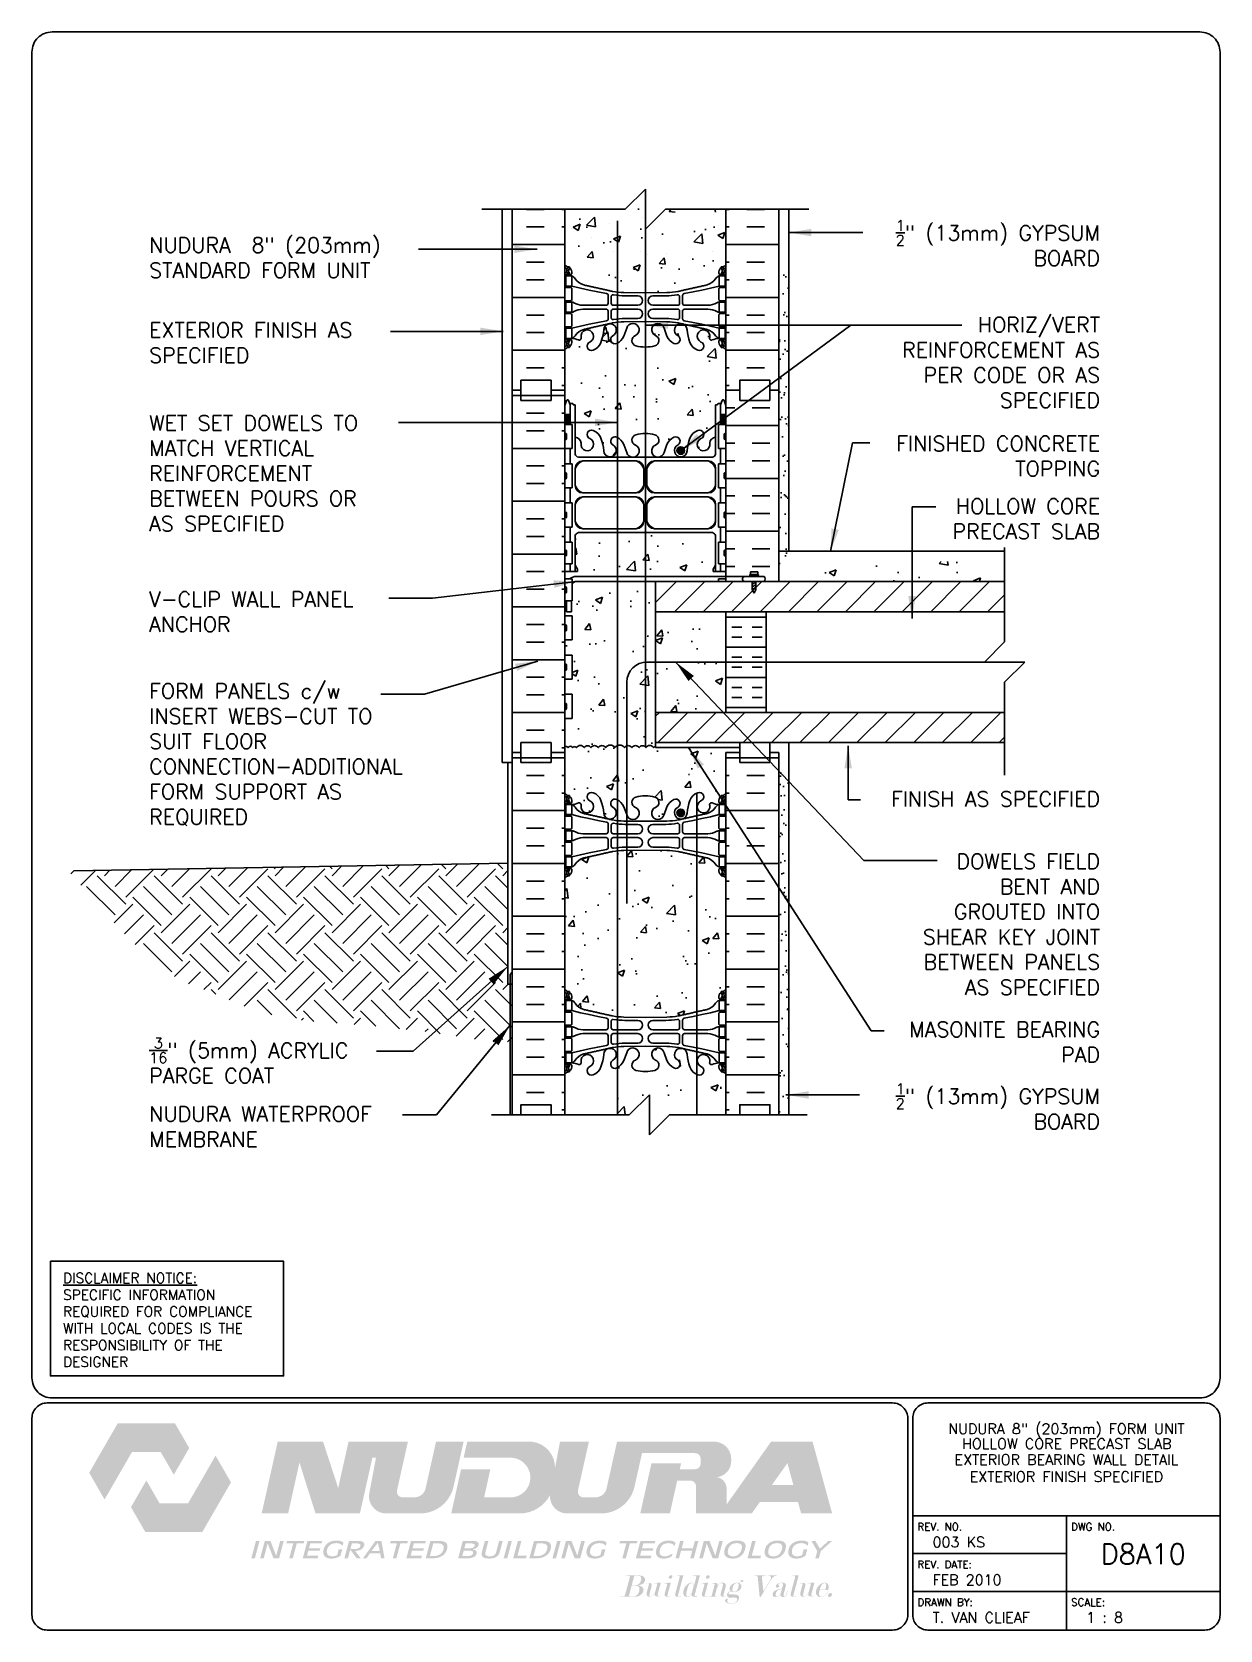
# Paper-space layout 'D8A10' of a CAD drawing. Header units: inches. Extents: x 0.42 to 7.8, y 0.49 to 10.41.
# The model-space entities are those that its viewports show. They can reach past a viewport. Long polylines and large blocks are cut down to what shows.
import ezdxf
from ezdxf.enums import TextEntityAlignment as Align

# ---------------------------------------------------------------- set-up
doc = ezdxf.new("R2010")
doc.units = ezdxf.units.IN
doc.header["$LTSCALE"] = 0.5
doc.header["$MEASUREMENT"] = 0
doc.linetypes.add('DASHED2', pattern=[0.375, 0.25, -0.125])
for name, color, linetype in [('HATCH', 12, 'Continuous'), ('line25', 2, 'Continuous'), ('LINE3', 3, 'Continuous'), ('LINE50', 5, 'Continuous'), ('LINE9', 9, 'Continuous'), ('LOGO', 7, 'Continuous'), ('TBK_LINE65', 3, 'Continuous'), ('TBK_TEXT', 4, 'Continuous'), ('TEXT', 4, 'Continuous'), ('Web_Edge', 9, 'Continuous')]:
    doc.layers.add(name, color=color, linetype=linetype)
doc.styles.add('DIM', font='romans.shx', dxfattribs={"width": 0.7})
doc.styles.add('ROMANS', font='romans.shx', dxfattribs={"height": 0.75})
doc.styles.get("Standard").update_dxf_attribs({"font": 'romans.shx', "height": 0.75})
doc.dimstyles.new('ext_12', dxfattribs={"dimscale": 12, "dimtxt": 0.09375, "dimasz": 0.09375, "dimexe": 0.09375, "dimexo": 0.0625, "dimgap": 0.0625, "dimtad": 1, "dimdec": 1, "dimzin": 3, "dimdsep": 46, "dimlunit": 4, "dimtxsty": 'DIM', "dimcen": 0.09, "dimdle": 0.09375, "dimclrt": 4, "dimadec": 0, "dimazin": 0, "dimtfac": 1, "dimtdec": 1, "dimtmove": 2, "dimatfit": 3, "dimfxl": 1, "dimfrac": 2, "dimtolj": 1, "dimtzin": 0, "dimarcsym": 0})
pattern_1 = [(45, (82.9179, 6.6192), (-0.707107, 0.707107), [])]
pattern_2 = [(37.5, (109.0073, -7.74744), (-0.0314967, 0.963412), [0, -0.76, 0, -0.85, 0, -0.8125]), (7.5, (109.0073, -7.7474), (0.884888, 1.411073), [0, -0.41, 0, -0.685, 0, -0.2625]), (327.5, (108.3923, -7.74744), (1.557071, 0.0028295), [0, -0.25, 0, -0.9, 0, -1.175]), (317.5, (108.3923, -7.7474), (1.503063, 0.438838), [0, -0.125, 0, -0.59, 0, -0.675])]

psp = doc.layouts.new('D8A10')

# ---------------------------------------------------------------- texts
at = {"layer": 'TBK_TEXT', "color": 7, "style": 'ROMANS'}
for s, p in [('REV. NO.', (5.9215, 1.107)), ('DWG NO.', (6.876, 1.107)), ('REV. DATE:', (5.9215, 0.8726)), ('DRAWN BY:', (5.9215, 0.6382)), ('SCALE:', (6.876, 0.6382))]:
    psp.add_text(s, height=0.04688, dxfattribs=at).set_placement(p)
at = {"layer": 'TEXT', "insert": (0.6134, 2.7065), "char_height": 0.0625, "width": 1.41371, "attachment_point": 1, "style": 'ROMANS'}
psp.add_mtext('{\\Fromans.shx|c1;\\LDISCLAIMER NOTICE:\\l\\PSPECIFIC INFORMATION REQUIRED FOR COMPLIANCE WITH LOCAL CODES IS THE RESPONSIBILITY OF THE DESIGNER}', dxfattribs=at)

msp = doc.modelspace()

# ---------------------------------------------------------------- texts
at = {"layer": 'TEXT', "char_height": 0.75, "style": 'ROMANS'}
for s, insert, width, attachment_point in [('NUDURA  8" (203mm) STANDARD FORM UNIT', (184.527, 163.241), 13.57164, 4), ('\\A1;{\\H0.7x;\\S1/2;}" (13mm) GYPSUM BOARD', (231.783, 163.974), 11.41772, 6), ('HORIZ/VERT REINFORCEMENT AS PER CODE OR AS SPECIFIED', (231.783, 158.037), 11.41772, 6), ('EXTERIOR FINISH AS SPECIFIED', (184.527, 159.022), 12.95276, 4), ('WET SET DOWELS TO MATCH VERTICAL REINFORCEMENT BETWEEN POURS OR AS SPECIFIED', (184.522, 152.527), 12.95276, 4), ('\\A1;FINISHED CONCRETE TOPPING', (231.783, 153.385), 11.41772, 6), ('\\A1;HOLLOW CORE PRECAST SLAB', (231.783, 150.272), 11.41772, 6), ('V-CLIP WALL PANEL ANCHOR', (184.522, 145.651), 12.95276, 4), ('FORM PANELS c/w INSERT WEBS-CUT TO SUIT FLOOR CONNECTION-ADDITIONAL FORM SUPPORT AS REQUIRED', (184.527, 138.551), 12.95276, 4), ('FINISH AS SPECIFIED', (231.783, 136.347), 12.16317, 6), ('DOWELS FIELD BENT AND GROUTED INTO SHEAR KEY JOINT BETWEEN PANELS AS SPECIFIED', (231.783, 130.121), 10.51485, 6), ('MASONITE BEARING PAD', (231.783, 124.271), 10.51485, 6), ('\\A1;{\\H0.7x;\\S1/2;}" (13mm) GYPSUM BOARD', (231.783, 121.076), 11.41772, 6)]:
    msp.add_mtext(s, dxfattribs=dict(at, insert=insert, width=width, attachment_point=attachment_point))
at = {"layer": 'TEXT', "char_height": 0.75, "attachment_point": 4}
for s, insert, width in [('\\A1;{\\H0.7x;\\S3/16;}" (5mm) ACRYLIC PARGE COAT', (184.527, 123.354), 12.12771), ('NUDURA WATERPROOF MEMBRANE', (184.527, 120.069), 15.29547)]:
    msp.add_mtext(s, dxfattribs=dict(at, insert=insert, width=width))

# ---------------------------------------------------------------- blocks, each defined once
blk = doc.blocks.new('TITLEBLOCK-Tag')
at = {"style": 'ROMANS'}
for tag, height, p in [('TITLE_LINE_1', 0.065, (0.927, -0.1328)), ('TITLE_LINE_2', 0.065, (0.9294, -0.2258)), ('CENTRE-LINE-3', 0.065, (0.927, -0.3246)), ('TITLE_LINE_4', 0.065, (0.927, -0.4299)), ('TITLE_LINE_5', 0.065, (0.927, -0.526)), ('DWG', 0.125, (1.4043, -0.9102))]:
    blk.add_attdef(tag, text='', height=height, dxfattribs=at).set_placement(p, align=Align.MIDDLE_CENTER)
for tag, p in [('LATEST_REVISION', (0.0954, -0.8366)), ('REVISION_DATE', (0.0954, -1.071)), ('DRAWN_BY', (0.0954, -1.3053)), ('SCALE', (1.0499, -1.3053))]:
    blk.add_attdef(tag, text='', height=0.065, dxfattribs=at).set_placement(p, align=Align.MIDDLE_LEFT)

# ---------------------------------------------------------------- hatches: boundary and pattern name
at = {"layer": 'HATCH'}
h = msp.add_hatch(dxfattribs=at)
h.set_pattern_fill('AR-CONC', color=256, scale=0.5)
h.set_pattern_definition([(50, (0, 0), (3.5863, -0.31376), [0.375, -4.125]), (355, (0, 0), (-0.693757, 3.76096), [0.3, -3.3]), (100.4514, (0.299, -0.026), (2.892544, 3.4472), [0.3187, -3.50571]), (46.1842, (0, 1), (5.33621, -0.8276), [0.5625, -6.1875]), (96.6356, (0.4447, 0.931), (4.67331, 4.87059), [0.47805, -5.25857]), (351.1842, (0, 1), (4.67331, 4.87059), [0.45, -4.95]), (21, (0.5, 0.75), (2.984535, -2.013094), [0.375, -4.125]), (326, (0.5, 0.75), (1.216577, 3.62575), [0.3, -3.3]), (71.4514, (0.7487, 0.5822), (4.20111, 1.612656), [0.3187, -3.50571]), (37.5, (0, 0), (0.060799, 1.664469), [0, -3.26, 0, -3.35, 0, -3.3125]), (7.5, (0, 0), (1.315348, 1.972059), [0, -1.91, 0, -3.185, 0, -1.2625]), (327.5, (-1.115, 0), (2.669112, -0.1127744), [0, -1.25, 0, -3.9, 0, -5.175]), (317.5, (-1.615, 0), (2.91593, 0.500525), [0, -1.625, 0, -2.59, 0, -3.675])])
edge = h.paths.add_edge_path()
edge.add_arc((212.839, 132.066), 0.5, 46.21089, 66.42182)
edge.add_line((213.039, 132.524), (212.949, 132.524))
edge.add_line((212.949, 132.524), (212.949, 132.566))
edge.add_arc((213.089, 132.773), 0.25, 180, 235.9442, ccw=False)
edge.add_line((212.839, 132.773), (212.839, 132.841))
edge.add_arc((212.902, 132.841), 0.0625, 90, 180, ccw=False)
edge.add_line((212.902, 132.903), (212.949, 132.903))
edge.add_line((212.949, 132.903), (212.949, 132.973))
edge.add_line((212.949, 132.973), (212.844, 132.973))
edge.add_arc((212.967, 133.316), 0.364, 214.97751, 250.33874, ccw=False)
edge.add_arc((212.044, 132.704), 0.743, 32.79192, 73.81071)
edge.add_spline(control_points=[(212.251, 133.418), (210.814, 133.739)], knot_values=[0, 0, 1, 1], degree=1, periodic=0)
edge.add_arc((210.257, 130.807), 2.984, 79.25462, 90.09947)
edge.add_line((210.252, 133.791), (209.185, 133.807))
edge.add_line((209.185, 133.807), (208.119, 133.791))
edge.add_arc((208.114, 130.807), 2.984, 89.90053, 100.74538)
edge.add_spline(control_points=[(207.557, 133.739), (206.12, 133.418)], knot_values=[0, 0, 1, 1], degree=1, periodic=0)
edge.add_arc((206.327, 132.704), 0.743, 106.18929, 147.20808)
edge.add_arc((205.404, 133.316), 0.364, 289.66126, 325.02249, ccw=False)
edge.add_line((205.526, 132.973), (205.421, 132.973))
edge.add_line((205.421, 132.973), (205.421, 132.903))
edge.add_line((205.421, 132.903), (205.469, 132.903))
edge.add_arc((205.469, 132.841), 0.0625, 0, 90, ccw=False)
edge.add_line((205.531, 132.841), (205.531, 132.773))
edge.add_arc((205.281, 132.773), 0.25, 304.0558, 360, ccw=False)
edge.add_line((205.421, 132.566), (205.421, 132.524))
edge.add_line((205.421, 132.524), (205.331, 132.524))
edge.add_arc((205.531, 132.066), 0.5, 113.57818, 133.78911)
edge.add_line((205.185, 132.427), (205.185, 126.88))
edge.add_arc((205.531, 127.241), 0.5, 226.21089, 246.42182)
edge.add_line((205.331, 126.783), (205.421, 126.783))
edge.add_line((205.421, 126.783), (205.421, 126.741))
edge.add_arc((205.281, 126.534), 0.25, 0, 55.9442, ccw=False)
edge.add_line((205.531, 126.534), (205.531, 126.467))
edge.add_arc((205.469, 126.467), 0.0625, -90, 0, ccw=False)
edge.add_line((205.469, 126.404), (205.421, 126.404))
edge.add_line((205.421, 126.404), (205.421, 126.334))
edge.add_line((205.421, 126.334), (205.526, 126.334))
edge.add_arc((205.404, 125.992), 0.364, 34.97751, 70.33874, ccw=False)
edge.add_arc((206.327, 126.603), 0.743, 212.79192, 253.81071)
edge.add_spline(control_points=[(206.12, 125.889), (207.557, 125.568)], knot_values=[0, 0, 1, 1], degree=1, periodic=0)
edge.add_arc((208.114, 128.5), 2.984, 259.25462, 270.09947)
edge.add_line((208.119, 125.516), (209.185, 125.5))
edge.add_line((209.185, 125.5), (210.252, 125.516))
edge.add_arc((210.257, 128.5), 2.984, 269.90053, 280.74538)
edge.add_spline(control_points=[(210.814, 125.568), (212.251, 125.889)], knot_values=[0, 0, 1, 1], degree=1, periodic=0)
edge.add_arc((212.044, 126.603), 0.743, 286.18929, 327.20808)
edge.add_arc((212.967, 125.992), 0.364, 109.66126, 145.02249, ccw=False)
edge.add_line((212.844, 126.334), (212.949, 126.334))
edge.add_line((212.949, 126.334), (212.949, 126.404))
edge.add_line((212.949, 126.404), (212.902, 126.404))
edge.add_arc((212.902, 126.467), 0.0625, 180, 270, ccw=False)
edge.add_line((212.839, 126.467), (212.839, 126.534))
edge.add_arc((213.089, 126.534), 0.25, 124.0558, 180, ccw=False)
edge.add_line((212.949, 126.741), (212.949, 126.783))
edge.add_line((212.949, 126.783), (213.039, 126.783))
edge.add_arc((212.839, 127.241), 0.5, 293.57818, 313.78911)
edge.add_line((213.185, 126.88), (213.185, 132.427))
h.paths.add_polyline_path([(213.185, 138.654), (213.873, 138.654), (213.873, 138.904), (209.685, 138.904), (209.685, 138.95, 0.235325), (209.601, 138.905, 0.520567), (209.208, 138.905, 0.520567), (208.877, 138.905, 0.520567), (208.515, 138.905, 0.520567), (208.142, 138.905, 0.520567), (207.676, 138.905, 0.520567), (207.211, 138.905, 0.520567), (206.838, 138.905, 0.520567), (206.476, 138.905, 0.520567), (206.145, 138.905, 0.520567), (205.751, 138.905, 0.520567), (205.575, 138.905, 0.520567), (205.337, 138.905, 0.463769), (205.185, 138.938), (205.185, 138.654), (205.185, 136.619, 0.088416), (205.331, 136.522), (205.421, 136.522), (205.421, 136.48, -0.249069), (205.531, 136.273), (205.531, 136.206, -0.414214), (205.469, 136.143), (205.421, 136.143), (205.421, 136.073), (205.526, 136.073, 0.085348), (205.856, 136.149, -0.669601), (205.988, 136.028, 2.087231), (206.422, 136.253, -1), (206.586, 136.662, -0.21345), (206.978, 136.272, -0.069923), (207.115, 135.629, 1.702394), (207.565, 135.941, -0.940793), (207.768, 136.324, -0.173075), (208.114, 135.958), (208.257, 135.571, 1.612474), (208.688, 135.931, -0.734872), (208.711, 136.442, -0.068475), (209.185, 136.504, -0.068475), (209.66, 136.442, -0.734872), (209.683, 135.931, 1.612474), (210.114, 135.571), (210.257, 135.958, -0.173075), (210.603, 136.324, -0.940793), (210.806, 135.941, 1.702394), (211.256, 135.629, -0.069923), (211.393, 136.272, -0.21345), (211.785, 136.662, -1), (211.949, 136.253, 2.087231), (212.382, 136.028, -0.669601), (212.515, 136.149, 0.085348), (212.844, 136.073), (212.949, 136.073), (212.949, 136.143), (212.902, 136.143, -0.414214), (212.839, 136.206), (212.839, 136.273, -0.249069), (212.949, 136.48), (212.949, 136.522), (213.039, 136.522, 0.088416), (213.185, 136.619)])
h.paths.add_polyline_path([(209.685, 147.154), (205.752, 147.154, 0.243307), (205.55, 147.046), (205.55, 146.199), (205.509, 146.199), (205.509, 145.654), (205.259, 145.654), (205.259, 146.199), (205.185, 146.199), (205.185, 145.449), (205.55, 145.449), (205.55, 144.249), (205.185, 144.249), (205.185, 143.499), (205.55, 143.499), (205.55, 142.299), (205.185, 142.299), (205.185, 141.549), (205.55, 141.549), (205.55, 140.349), (205.185, 140.349), (205.185, 138.938, -0.463769), (205.337, 138.905, -0.520567), (205.575, 138.905, -0.520567), (205.751, 138.905, -0.520567), (206.145, 138.905, -0.520567), (206.476, 138.905, -0.520567), (206.838, 138.905, -0.520567), (207.211, 138.905, -0.520567), (207.676, 138.905, -0.520567), (208.142, 138.905, -0.520567), (208.515, 138.905, -0.520567), (208.877, 138.905, -0.520567), (209.208, 138.905, -0.520567), (209.601, 138.905, -0.235325), (209.685, 138.95), (209.685, 139.154)])
h.paths.add_polyline_path([(213.185, 145.654), (209.685, 145.654), (209.685, 140.654), (213.185, 140.654)])
h.paths.add_polyline_path([(212.675, 149.435, 0.268138), (212.514, 149.583), (205.857, 149.583, 0.268156), (205.695, 149.435), (205.695, 147.966), (205.815, 147.766), (205.815, 147.654), (205.185, 147.654), (205.185, 147.279), (205.425, 147.279, -0.180815), (205.751, 147.404), (213.185, 147.404), (213.185, 147.654), (212.555, 147.654), (212.555, 147.766), (212.675, 147.966)])
h.paths.add_polyline_path([(212.675, 155.925), (212.775, 155.925), (212.775, 155.955, -0.414214), (212.825, 156.005), (212.952, 156.005), (213, 156.155, -0.6), (213.1, 156.155), (213.185, 155.894), (213.185, 156.654), (213.185, 158.688, 0.088416), (213.039, 158.785), (212.949, 158.785), (212.949, 158.827, -0.249069), (212.839, 159.034), (212.839, 159.102, -0.414214), (212.902, 159.164), (212.949, 159.164), (212.949, 159.234), (212.844, 159.234, 0.085348), (212.515, 159.159, -0.669601), (212.382, 159.279, 2.087231), (211.949, 159.054, -1), (211.785, 158.646, -0.21345), (211.393, 159.035, -0.069923), (211.256, 159.679, 1.702394), (210.806, 159.366, -0.940793), (210.603, 158.983, -0.173075), (210.257, 159.35), (210.114, 159.736, 1.612474), (209.683, 159.377, -0.734872), (209.66, 158.866, -0.068475), (209.185, 158.804, -0.068475), (208.711, 158.866, -0.734872), (208.688, 159.377, 1.612474), (208.257, 159.736), (208.114, 159.35, -0.173075), (207.768, 158.983, -0.940793), (207.565, 159.366, 1.702394), (207.115, 159.679, -0.069923), (206.978, 159.035, -0.21345), (206.586, 158.646, -1), (206.422, 159.054, 2.087231), (205.988, 159.279, -0.669601), (205.856, 159.159, 0.085348), (205.526, 159.234), (205.421, 159.234), (205.421, 159.164), (205.469, 159.164, -0.414214), (205.531, 159.102), (205.531, 159.034, -0.249069), (205.421, 158.827), (205.421, 158.785), (205.331, 158.785, 0.088416), (205.185, 158.688), (205.185, 155.894), (205.27, 156.155, -0.6), (205.37, 156.155), (205.419, 156.005), (205.545, 156.005, -0.414214), (205.595, 155.955), (205.595, 155.925), (205.695, 155.925), (205.695, 154.323, -0.380397), (205.988, 154.028, 2.087231), (206.422, 154.253, -1), (206.586, 154.662, -0.21345), (206.978, 154.272, -0.069923), (207.115, 153.629, 1.702394), (207.565, 153.941, -0.940793), (207.768, 154.324, -0.173075), (208.114, 153.958), (208.257, 153.571, 1.612474), (208.688, 153.931, -0.734872), (208.711, 154.442, -0.068475), (209.185, 154.504, -0.068475), (209.66, 154.442, -0.734872), (209.683, 153.931, 1.612474), (210.114, 153.571), (210.257, 153.958, -0.173075), (210.603, 154.324, -0.940793), (210.806, 153.941, 1.702394), (211.256, 153.629, -0.069923), (211.393, 154.272, -0.21345), (211.785, 154.662, -1), (211.949, 154.253, 2.087231), (212.382, 154.028, -0.380392), (212.675, 154.323)])
edge = h.paths.add_edge_path()
edge.add_line((213.185, 162.88), (213.185, 165.654))
edge.add_line((213.185, 165.654), (210.185, 165.654))
edge.add_line((210.185, 165.654), (209.185, 164.654))
edge.add_line((209.185, 164.654), (209.185, 166.654))
edge.add_line((209.185, 166.654), (208.185, 165.654))
edge.add_line((208.185, 165.654), (205.185, 165.654))
edge.add_line((205.185, 165.654), (205.185, 162.88))
edge.add_arc((205.531, 163.241), 0.5, 226.21089, 246.42182)
edge.add_line((205.331, 162.783), (205.421, 162.783))
edge.add_line((205.421, 162.783), (205.421, 162.741))
edge.add_arc((205.281, 162.534), 0.25, 0, 55.9442, ccw=False)
edge.add_line((205.531, 162.534), (205.531, 162.467))
edge.add_arc((205.469, 162.467), 0.0625, -90, 0, ccw=False)
edge.add_line((205.469, 162.404), (205.421, 162.404))
edge.add_line((205.421, 162.404), (205.421, 162.334))
edge.add_line((205.421, 162.334), (205.526, 162.334))
edge.add_arc((205.404, 161.992), 0.364, 34.97751, 70.33874, ccw=False)
edge.add_arc((206.327, 162.603), 0.743, 212.79192, 253.81071)
edge.add_spline(control_points=[(206.12, 161.889), (207.557, 161.568)], knot_values=[0, 0, 1, 1], degree=1, periodic=0)
edge.add_arc((208.114, 164.5), 2.984, 259.25462, 270.09947)
edge.add_line((208.119, 161.516), (209.185, 161.5))
edge.add_line((209.185, 161.5), (210.252, 161.516))
edge.add_arc((210.257, 164.5), 2.984, 269.90053, 280.74538)
edge.add_spline(control_points=[(210.814, 161.568), (212.251, 161.889)], knot_values=[0, 0, 1, 1], degree=1, periodic=0)
edge.add_arc((212.044, 162.603), 0.743, 286.18929, 327.20808)
edge.add_arc((212.967, 161.992), 0.364, 109.66126, 145.02249, ccw=False)
edge.add_line((212.844, 162.334), (212.949, 162.334))
edge.add_line((212.949, 162.334), (212.949, 162.404))
edge.add_line((212.949, 162.404), (212.902, 162.404))
edge.add_arc((212.902, 162.467), 0.0625, 180, 270, ccw=False)
edge.add_line((212.839, 162.467), (212.839, 162.534))
edge.add_arc((213.089, 162.534), 0.25, 124.0558, 180, ccw=False)
edge.add_line((212.949, 162.741), (212.949, 162.783))
edge.add_line((212.949, 162.783), (213.039, 162.783))
edge.add_arc((212.839, 163.241), 0.5, 293.57818, 313.78911)
h.paths.add_polyline_path([(207.593, 164.179), (207.944, 164.314), (207.842, 164.011)], flags=16)
h = msp.add_hatch(dxfattribs=at)
h.set_pattern_fill('AR-SAND', color=256, scale=0.5, style=0)
h.set_pattern_definition(pattern_2)
h.paths.add_polyline_path([(216.31, 162.654), (215.81, 162.654), (215.81, 147.654), (216.31, 147.654)])
h = msp.add_hatch(dxfattribs=at)
h.set_pattern_fill('INSUL', color=256, scale=7, style=0)
h.set_pattern_definition([(0, (-2720.976, -258.3558), (0, 2.625), []), (0, (-2720.976, -257.4808), (0, 2.625), [0.875, -0.875]), (0, (-2720.976, -256.6058), (0, 2.625), [0.875, -0.875])])
h.paths.add_polyline_path([(202.56, 138.654), (202.998, 138.654), (202.998, 139.154), (204.498, 139.154), (204.498, 138.654), (205.185, 138.654), (205.185, 156.654), (204.498, 156.654), (204.498, 157.154), (202.998, 157.154), (202.998, 156.654), (202.56, 156.654)])
h = msp.add_hatch(dxfattribs=at)
h.set_pattern_fill('INSUL', color=256, scale=7, style=0)
h.set_pattern_definition([(0, (205.748, 139.1537), (0, 2.625), []), (0, (205.748, 140.0287), (0, 2.625), [0.875, -0.875]), (0, (205.748, 140.9037), (0, 2.625), [0.875, -0.875])])
h.paths.add_polyline_path([(213.185, 147.154), (215.81, 147.154), (215.81, 156.654), (215.373, 156.654), (215.373, 156.154), (213.873, 156.154), (213.873, 156.654), (213.185, 156.654)])
h = msp.add_hatch(dxfattribs=at)
h.set_pattern_fill('AR-CONC', color=256, scale=0.5, style=0)
h.set_pattern_definition([(50, (82.918, 6.6192), (3.5863, -0.31376), [0.375, -4.125]), (355, (82.918, 6.6192), (-0.69376, 3.76096), [0.3, -3.3]), (100.4514, (83.2167, 6.593), (2.892547, 3.4472), [0.3187, -3.50571]), (46.1842, (82.918, 7.619), (5.33621, -0.827595), [0.5625, -6.1875]), (96.6356, (83.3625, 7.55), (4.67331, 4.87059), [0.47805, -5.25856]), (351.1842, (82.918, 7.619), (4.67331, 4.8706), [0.45, -4.95]), (21, (83.418, 7.3692), (2.984535, -2.013094), [0.375, -4.125]), (326, (83.418, 7.3692), (1.21658, 3.62575), [0.3, -3.3]), (71.4514, (83.6666, 7.2015), (4.201113, 1.61265), [0.3187, -3.50571]), (37.5, (82.9179, 6.6192), (0.060799, 1.664469), [0, -3.26, 0, -3.35, 0, -3.3125]), (7.5, (82.9179, 6.6192), (1.315348, 1.972059), [0, -1.91, 0, -3.185, 0, -1.2625]), (327.5, (81.8029, 6.6192), (2.669112, -0.112774), [0, -1.25, 0, -3.9, 0, -5.175]), (317.5, (81.3029, 6.6192), (2.91593, 0.500525), [0, -1.625, 0, -2.59, 0, -3.675])])
h.paths.add_polyline_path([(215.81, 148.154), (215.81, 147.154), (227.037, 147.154), (227.037, 148.154)])
h = msp.add_hatch(dxfattribs=at)
h.set_pattern_fill('ANSI31', color=256, scale=8, style=0)
h.set_pattern_definition(pattern_1)
h.paths.add_polyline_path([(227.037, 145.654), (227.037, 147.154), (209.685, 147.154), (209.685, 145.654)])
h = msp.add_hatch(dxfattribs=at)
h.set_pattern_fill('INSUL', color=256, scale=4, angle=180, style=0)
h.set_pattern_definition([(180, (73.9841, -28.6108), (-2e-16, -1.5), []), (180, (73.9841, -29.1108), (-2e-16, -1.5), [0.5, -0.5]), (180, (73.9841, -29.6108), (-2e-16, -1.5), [0.5, -0.5])])
h.paths.add_polyline_path([(213.185, 140.654), (215.185, 140.654), (215.185, 141.751), (213.185, 141.751)])
h.paths.add_polyline_path([(215.185, 145.654), (213.185, 145.654), (213.185, 141.751), (215.185, 141.751)])
h = msp.add_hatch(dxfattribs=at)
h.set_pattern_fill('ANSI31', color=256, scale=8, style=0)
h.set_pattern_definition(pattern_1)
h.paths.add_polyline_path([(209.685, 140.654), (209.685, 139.154), (227.037, 139.154), (227.037, 140.654)])
h = msp.add_hatch(dxfattribs=at)
h.set_pattern_fill('INSUL', color=256, scale=7, style=0)
h.set_pattern_definition([(0, (-2720.976, -276.3558), (0, 2.625), []), (0, (-2720.976, -275.4808), (0, 2.625), [0.875, -0.875]), (0, (-2720.976, -274.6058), (0, 2.625), [0.875, -0.875])])
h.paths.add_polyline_path([(202.56, 120.654), (202.998, 120.654), (202.998, 121.154), (204.498, 121.154), (204.498, 120.654), (205.185, 120.654), (205.185, 138.654), (204.498, 138.654), (204.498, 139.154), (202.998, 139.154), (202.998, 138.654), (202.56, 138.654)])
h = msp.add_hatch(dxfattribs=at)
h.set_pattern_fill('INSUL', color=256, scale=7, style=0)
h.set_pattern_definition([(180, (3139.347, -276.3558), (0, 2.625), []), (180, (3139.347, -275.4808), (0, 2.625), [0.875, -0.875]), (180, (3139.347, -274.6058), (0, 2.625), [0.875, -0.875])])
h.paths.add_polyline_path([(215.81, 120.654), (215.373, 120.654), (215.373, 121.154), (213.873, 121.154), (213.873, 120.654), (213.185, 120.654), (213.185, 138.654), (213.873, 138.654), (213.873, 139.154), (215.373, 139.154), (215.373, 138.654), (215.81, 138.654)])
h = msp.add_hatch(dxfattribs=at)
h.set_pattern_fill('AR-SAND', color=256, scale=0.5, style=0)
h.set_pattern_definition(pattern_2)
h.paths.add_polyline_path([(216.31, 138.154), (215.81, 138.154), (215.81, 120.654), (216.31, 120.654)])
h = msp.add_hatch(dxfattribs=at)
h.set_pattern_fill('EARTH', color=256, scale=8, angle=45, style=0)
h.set_pattern_definition([(45, (106.9868, -7.1224), (2e-16, 2.828427), [2, -2]), (45, (106.4564, -6.5921), (2e-16, 2.828427), [2, -2]), (45, (105.9261, -6.0618), (2e-16, 2.828427), [2, -2]), (135, (105.9261, -5.7082), (-2.828427, 4e-16), [2, -2]), (135, (106.4564, -5.178), (-2.828427, 4e-16), [2, -2]), (135, (106.9868, -4.6476), (-2.828427, 4e-16), [2, -2])])
h.paths.add_polyline_path([(202.373, 133.154), (180.506, 132.772), (180.827, 132.403), (181.411, 131.735), (181.928, 131.149), (182.386, 130.637), (182.795, 130.188), (183.163, 129.793), (183.5, 129.444), (183.815, 129.13), (184.115, 128.845), (184.402, 128.584), (184.675, 128.348), (184.935, 128.136), (185.18, 127.947), (185.411, 127.779), (185.627, 127.633), (185.828, 127.506), (186.014, 127.398), (186.189, 127.306), (186.355, 127.226), (186.516, 127.156), (186.676, 127.091), (186.837, 127.03), (187.004, 126.968), (187.179, 126.902), (187.365, 126.83), (187.561, 126.753), (187.764, 126.671), (187.971, 126.586), (188.179, 126.5), (188.387, 126.413), (188.591, 126.327), (188.788, 126.244), (188.978, 126.165), (189.161, 126.089), (189.341, 126.017), (189.521, 125.948), (189.702, 125.882), (189.889, 125.819), (190.084, 125.759), (190.289, 125.702), (190.506, 125.647), (190.735, 125.595), (190.974, 125.546), (191.22, 125.5), (191.471, 125.457), (191.726, 125.417), (191.982, 125.381), (192.237, 125.349), (192.49, 125.32), (192.739, 125.295), (192.983, 125.273), (193.219, 125.253), (193.448, 125.236), (193.666, 125.221), (193.873, 125.207), (194.067, 125.194), (194.248, 125.182), (194.419, 125.171), (194.585, 125.159), (194.751, 125.147), (194.921, 125.133), (195.101, 125.118), (195.294, 125.102), (195.506, 125.082), (195.739, 125.061), (195.992, 125.036), (196.262, 125.009), (196.544, 124.98), (196.836, 124.95), (197.134, 124.918), (197.435, 124.884), (197.735, 124.85), (198.035, 124.814), (198.348, 124.774), (198.695, 124.727), (199.092, 124.67), (199.559, 124.6), (200.114, 124.513), (200.775, 124.407), (201.56, 124.279), (202.56, 124.279), (202.56, 127.154), (202.373, 127.154)])
h = msp.add_hatch(dxfattribs=at)
h.set_pattern_fill('AR-CONC', color=256, scale=0.5, style=0)
h.set_pattern_definition([(50, (207.741, 119.6537), (3.5863, -0.3138), [0.375, -4.125]), (355, (207.741, 119.6537), (-0.6938, 3.761), [0.3, -3.3]), (100.45, (208.0397, 119.6275), (2.8925, 3.4472), [0.3187, -3.5057]), (46.184, (207.741, 120.6537), (5.3362, -0.8276), [0.5625, -6.1875]), (96.64, (208.1855, 120.5847), (4.6733, 4.8706), [0.478, -5.2586]), (351.18, (207.741, 120.6537), (4.6733, 4.8706), [0.45, -4.95]), (21, (208.241, 120.4037), (2.9845, -2.0131), [0.375, -4.125]), (326, (208.241, 120.4037), (1.2166, 3.6258), [0.3, -3.3]), (71.45, (208.4896, 120.236), (4.2011, 1.6127), [0.3187, -3.5057]), (37.5, (207.7409, 119.6537), (0.0608, 1.66447), [0, -3.26, 0, -3.35, 0, -3.3125]), (7.5, (207.7409, 119.6537), (1.31535, 1.97206), [0, -1.91, 0, -3.185, 0, -1.2625]), (327.5, (206.6259, 119.6537), (2.66911, -0.11277), [0, -1.25, 0, -3.9, 0, -5.175]), (317.5, (206.1259, 119.6537), (2.9159, 0.5005), [0, -1.625, 0, -2.59, 0, -3.675])])
h.paths.add_polyline_path([(213.185, 122.688, 0.088416), (213.039, 122.785), (212.949, 122.785), (212.949, 122.827, -0.249069), (212.839, 123.034), (212.839, 123.102, -0.414214), (212.902, 123.164), (212.949, 123.164), (212.949, 123.234), (212.844, 123.234, 0.087457), (212.507, 123.155, -0.638777), (212.382, 123.279, 2.087231), (211.949, 123.054, -1), (211.785, 122.646, -0.21345), (211.393, 123.035, -0.068226), (211.257, 123.663, 1.753171), (210.806, 123.366, -0.940793), (210.603, 122.983, -0.173075), (210.257, 123.35), (210.114, 123.736, 1.612474), (209.683, 123.377, -0.734872), (209.66, 122.866, -0.068475), (209.185, 122.804, -0.001645), (209.174, 122.804), (209.174, 121.444), (209.383, 121.654), (209.383, 120.654), (209.383, 119.654), (210.383, 120.654), (213.185, 120.654)])
h.paths.add_polyline_path([(209.174, 122.804, -0.066822), (208.711, 122.866, -0.734872), (208.688, 123.377, 1.612474), (208.257, 123.736), (208.114, 123.35, -0.15973), (207.802, 123.001), (207.802, 120.654), (208.383, 120.654), (209.174, 121.444)])
at = {"layer": 'LINE3'}
msp.add_hatch(color=256, dxfattribs=at).paths.add_polyline_path([(210.757, 153.66, 1), (211.132, 153.66, 1)])
h = msp.add_hatch(color=256, dxfattribs=at)
h.paths.add_polyline_path([(211.128, 135.694, 0.831395), (210.76, 135.694)])
h.paths.add_polyline_path([(211.132, 135.66, 0.045935), (211.128, 135.694), (210.76, 135.694, 0.045935), (210.757, 135.66, 1)])

# ---------------------------------------------------------------- linework, layer by layer
at = {"layer": 'HATCH'}
for p, q in [((203.274, 165.644), (204.149, 165.644)), ((205.024, 165.644), (205.185, 165.644)), ((209.024, 165.22), (209.024, 165.22)), ((210.37, 165.532), (210.472, 165.654)), ((210.37, 165.532), (210.669, 165.506)), ((212.581, 165.379), (212.581, 165.379)), ((212.669, 165.504), (212.641, 165.654)), ((213.347, 165.644), (213.185, 165.644)), ((215.097, 165.644), (214.222, 165.644)), ((203.274, 164.769), (204.149, 164.769)), ((205.024, 164.769), (205.185, 164.769)), ((205.53, 164.714), (205.53, 164.714)), ((206.457, 164.867), (206.457, 164.867)), ((207.424, 164.963), (207.424, 164.963)), ((212.806, 164.852), (212.806, 164.852)), ((213.347, 164.769), (213.185, 164.769)), ((215.097, 164.769), (214.222, 164.769)), ((202.56, 163.894), (205.185, 163.894)), ((206.522, 164.234), (206.522, 164.234)), ((207.593, 164.179), (207.943, 164.314)), ((207.593, 164.179), (207.842, 164.012)), ((207.842, 164.009), (207.943, 164.312)), ((207.89, 164.352), (207.89, 164.352)), ((209.191, 164.121), (209.191, 164.121)), ((212.518, 163.572), (212.518, 163.572)), ((215.81, 163.894), (213.185, 163.894)), ((203.274, 163.019), (204.149, 163.019)), ((207.576, 163.562), (207.576, 163.562)), ((208.963, 163.555), (208.963, 163.555)), ((209.266, 163.407), (209.266, 163.407)), ((210.245, 163.45), (210.245, 163.45)), ((213.347, 163.019), (213.185, 163.019)), ((215.097, 163.019), (214.222, 163.019)), ((203.274, 162.144), (204.149, 162.144)), ((213.347, 162.144), (213.185, 162.144)), ((215.097, 162.144), (214.222, 162.144)), ((202.56, 161.269), (205.185, 161.269)), ((215.81, 161.269), (213.185, 161.269)), ((203.274, 160.394), (204.149, 160.394)), ((213.347, 160.394), (213.185, 160.394)), ((215.097, 160.394), (214.222, 160.394)), ((203.274, 159.519), (204.149, 159.519)), ((213.347, 159.519), (213.185, 159.519)), ((215.097, 159.519), (214.222, 159.519)), ((202.56, 158.644), (205.185, 158.644)), ((212.791, 158.521), (212.791, 158.521)), ((215.81, 158.644), (213.185, 158.644)), ((203.274, 157.769), (204.149, 157.769)), ((205.024, 157.769), (205.185, 157.769)), ((213.347, 157.769), (213.185, 157.769)), ((215.097, 157.769), (214.222, 157.769)), ((205.024, 156.894), (205.185, 156.894)), ((213.347, 156.894), (213.185, 156.894))]:
    msp.add_line(p, q, dxfattribs=at)
for points in [[(207.676, 138.905, 0.520567), (207.211, 138.905, 0.520567), (206.838, 138.905, 0.520567), (206.476, 138.905, 0.520567), (206.145, 138.905, 0.520567), (205.751, 138.905, 0.520567), (205.575, 138.905, 0.520567), (205.337, 138.905, 0.520567), (205.172, 138.925)], [(207.676, 138.905, -0.520567), (208.142, 138.905, -0.520567), (208.515, 138.905, -0.520567), (208.877, 138.905, -0.520567), (209.208, 138.905, -0.520567), (209.601, 138.905, -0.235325), (209.685, 138.95, -0.235325)]]:
    msp.add_lwpolyline(points, format="xyb", dxfattribs=at)
at = {"layer": 'line25'}
for p, q in [((205.185, 165.654), (205.185, 156.654)), ((213.185, 156.654), (213.185, 165.654)), ((205.185, 162.654), (205.185, 144.654)), ((205.185, 156.654), (205.185, 138.654)), ((213.185, 147.154), (213.185, 156.654)), ((205.185, 154.959), (205.55, 154.959)), ((205.55, 153.759), (205.55, 154.959)), ((213.185, 154.959), (212.821, 154.959)), ((212.821, 153.759), (212.821, 154.959)), ((205.185, 153.759), (205.55, 153.759)), ((213.185, 153.759), (212.821, 153.759)), ((205.185, 153.009), (205.55, 153.009)), ((205.55, 151.809), (205.55, 153.009)), ((213.185, 153.009), (212.821, 153.009)), ((212.821, 151.809), (212.821, 153.009)), ((205.185, 151.809), (205.55, 151.809)), ((213.185, 151.809), (212.821, 151.809)), ((205.185, 151.059), (205.55, 151.059)), ((205.55, 149.859), (205.55, 151.059)), ((213.185, 151.059), (212.821, 151.059)), ((212.821, 149.859), (212.821, 151.059)), ((205.185, 149.859), (205.55, 149.859)), ((213.185, 149.859), (212.821, 149.859)), ((205.185, 149.109), (205.55, 149.109)), ((205.55, 149.109), (205.55, 148.029)), ((213.185, 149.109), (212.821, 149.109)), ((212.821, 149.109), (212.821, 148.029)), ((205.185, 148.029), (205.55, 148.029)), ((213.185, 148.029), (212.821, 148.029)), ((205.185, 147.279), (205.55, 147.279)), ((205.185, 147.279), (205.55, 147.279)), ((205.185, 147.279), (205.55, 147.279)), ((205.185, 147.279), (205.55, 147.279)), ((205.55, 146.199), (205.55, 147.279)), ((209.685, 147.154), (227.037, 147.154)), ((209.685, 147.154), (227.037, 147.154)), ((213.185, 147.279), (212.821, 147.279)), ((212.821, 147.154), (212.821, 147.279)), ((212.821, 147.154), (213.185, 147.154)), ((205.185, 146.199), (205.55, 146.199)), ((205.185, 145.449), (205.55, 145.449)), ((205.55, 145.449), (205.55, 144.249)), ((205.185, 144.249), (205.55, 144.249)), ((205.185, 143.499), (205.55, 143.499)), ((205.55, 143.499), (205.55, 142.299)), ((205.185, 142.299), (205.55, 142.299)), ((205.185, 141.549), (205.55, 141.549)), ((205.55, 141.549), (205.55, 140.349)), ((205.185, 140.349), (205.55, 140.349)), ((209.685, 139.154), (209.685, 138.904)), ((209.685, 139.154), (227.037, 139.154)), ((205.185, 138.654), (205.185, 120.654)), ((209.685, 138.904), (213.873, 138.904)), ((213.185, 120.654), (213.185, 138.654))]:
    msp.add_line(p, q, dxfattribs=at)
msp.add_lwpolyline([(209.685, 147.154), (209.685, 139.154)], dxfattribs=at)
at = {"layer": 'LINE3'}
for p, q in [((209.185, 166.633), (209.185, 138.932)), ((207.802, 165.077), (207.802, 120.654)), ((211.736, 136.654), (211.736, 120.654))]:
    msp.add_line(p, q, dxfattribs=at)
at = {"layer": 'LINE3', "linetype": 'Continuous'}
msp.add_lwpolyline([(208.263, 131.155), (208.263, 142.155, -0.414214), (209.263, 143.155), (226.038, 143.155)], format="xyb", dxfattribs=at)
at = {"layer": 'LINE3'}
for centre in [(210.944, 153.66), (210.944, 135.66)]:
    msp.add_circle(centre, 0.188, dxfattribs=at)
at = {"layer": 'LINE50'}
for p, q in [((202.56, 156.654), (202.56, 165.654)), ((215.81, 156.654), (215.81, 165.654)), ((202.56, 138.654), (202.56, 156.654)), ((215.81, 147.154), (215.81, 156.654)), ((214.616, 147.654), (214.616, 147.654)), ((202.56, 120.654), (202.56, 138.654)), ((215.81, 120.654), (215.81, 138.654)), ((180.771, 132.776), (202.373, 133.154))]:
    msp.add_line(p, q, dxfattribs=at)
for points in [[(202.56, 156.654), (202.998, 156.654), (202.998, 157.154), (204.498, 157.154), (204.498, 156.654), (205.185, 156.654)], [(205.185, 156.654), (204.498, 156.654), (204.498, 157.154), (202.998, 157.154), (202.998, 156.654), (202.56, 156.654)], [(215.81, 156.654), (215.373, 156.654), (215.373, 157.154), (213.873, 157.154), (213.873, 156.654), (213.185, 156.654)], [(213.185, 156.654), (213.873, 156.654), (213.873, 157.154), (215.373, 157.154), (215.373, 156.654), (215.81, 156.654)], [(205.185, 138.654), (204.498, 138.654), (204.498, 139.154), (202.998, 139.154), (202.998, 138.654), (202.56, 138.654)], [(202.56, 138.654), (202.998, 138.654), (202.998, 139.154), (204.498, 139.154), (204.498, 138.654), (205.185, 138.654)], [(202.56, 138.654), (202.998, 138.654), (202.998, 139.154), (204.498, 139.154), (204.498, 138.654), (205.185, 138.654)], [(213.185, 138.654), (213.873, 138.654), (213.873, 139.154), (215.373, 139.154), (215.373, 138.654), (215.81, 138.654)], [(215.81, 138.654), (215.373, 138.654), (215.373, 139.154), (213.873, 139.154), (213.873, 138.654), (213.185, 138.654)], [(205.185, 120.654), (204.498, 120.654), (204.498, 121.154), (202.998, 121.154), (202.998, 120.654), (202.56, 120.654)], [(213.185, 120.654), (213.873, 120.654), (213.873, 121.154), (215.373, 121.154), (215.373, 120.654), (215.81, 120.654)]]:
    msp.add_lwpolyline(points, dxfattribs=at)
at = {"layer": 'LINE9'}
for p, q in [((209.185, 166.654), (208.185, 165.654)), ((209.185, 164.654), (209.185, 166.654)), ((201.06, 165.654), (208.185, 165.654)), ((202.06, 165.654), (202.06, 138.154)), ((209.185, 164.654), (210.185, 165.654)), ((217.31, 165.654), (210.185, 165.654)), ((216.31, 148.654), (216.31, 165.654)), ((205.185, 154.249), (205.185, 154.469)), ((205.185, 154.414), (205.185, 154.414)), ((205.185, 154.304), (205.185, 154.304)), ((205.225, 154.509), (205.225, 154.509)), ((205.225, 154.209), (205.225, 154.209)), ((205.265, 154.249), (205.265, 154.469)), ((213.105, 154.249), (213.105, 154.469)), ((213.145, 154.509), (213.145, 154.509)), ((213.145, 154.209), (213.145, 154.209)), ((213.185, 154.249), (213.185, 154.469)), ((213.185, 154.414), (213.185, 154.414)), ((213.185, 154.304), (213.185, 154.304)), ((205.185, 152.299), (205.185, 152.519)), ((205.185, 152.464), (205.185, 152.464)), ((205.225, 152.559), (205.225, 152.559)), ((205.265, 152.299), (205.265, 152.519)), ((213.105, 152.299), (213.105, 152.519)), ((213.145, 152.559), (213.145, 152.559)), ((213.185, 152.299), (213.185, 152.519)), ((213.185, 152.464), (213.185, 152.464)), ((205.185, 152.354), (205.185, 152.354)), ((205.225, 152.259), (205.225, 152.259)), ((213.145, 152.259), (213.145, 152.259)), ((213.185, 152.354), (213.185, 152.354)), ((205.185, 150.349), (205.185, 150.569)), ((205.185, 150.514), (205.185, 150.514)), ((205.185, 150.404), (205.185, 150.404)), ((205.225, 150.609), (205.225, 150.609)), ((205.225, 150.309), (205.225, 150.309)), ((205.265, 150.349), (205.265, 150.569)), ((213.105, 150.349), (213.105, 150.569)), ((213.145, 150.609), (213.145, 150.609)), ((213.145, 150.309), (213.145, 150.309)), ((213.185, 150.349), (213.185, 150.569)), ((213.185, 150.514), (213.185, 150.514)), ((213.185, 150.404), (213.185, 150.404)), ((205.185, 148.679), (205.185, 148.459)), ((205.185, 148.624), (205.185, 148.624)), ((205.185, 148.514), (205.185, 148.514)), ((205.225, 148.719), (205.225, 148.719)), ((205.265, 148.679), (205.265, 148.459)), ((213.105, 148.679), (213.105, 148.459)), ((213.145, 148.719), (213.145, 148.719)), ((213.185, 148.679), (213.185, 148.459)), ((213.185, 148.624), (213.185, 148.624)), ((213.185, 148.514), (213.185, 148.514)), ((215.81, 148.654), (227.037, 148.654)), ((227.037, 148.841), (227.037, 144.154)), ((205.225, 148.419), (205.225, 148.419)), ((213.145, 148.419), (213.145, 148.419)), ((215.085, 147.404), (205.751, 147.404)), ((215.087, 147.154), (205.752, 147.154)), ((210.685, 147.154), (210.821, 147.154)), ((214.401, 147.631), (214.401, 147.506)), ((214.401, 147.631), (214.776, 147.631)), ((214.401, 147.506), (214.776, 147.506)), ((214.401, 147.444), (214.776, 147.444)), ((214.401, 147.444), (214.776, 147.444)), ((214.481, 147.139), (214.506, 147.154)), ((214.481, 147.006), (214.699, 147.132)), ((214.481, 146.881), (214.699, 147.007)), ((214.495, 147.404), (214.495, 147.444)), ((214.495, 146.756), (214.495, 147.154)), ((214.682, 147.404), (214.682, 147.444)), ((214.682, 146.756), (214.682, 147.154)), ((214.776, 147.631), (214.776, 147.506)), ((205.185, 146.849), (205.185, 146.629)), ((205.185, 146.794), (205.185, 146.794)), ((205.185, 146.684), (205.185, 146.684)), ((205.225, 146.889), (205.225, 146.889)), ((205.225, 146.589), (205.225, 146.589)), ((205.259, 146.199), (205.259, 145.654)), ((205.265, 146.849), (205.265, 146.629)), ((205.509, 145.654), (205.509, 146.199)), ((214.481, 146.748), (214.699, 146.874)), ((214.588, 146.568), (214.495, 146.756)), ((214.588, 146.568), (214.682, 146.756)), ((205.509, 145.654), (205.259, 145.654)), ((209.685, 145.654), (227.037, 145.654)), ((213.185, 145.654), (213.185, 140.654)), ((215.185, 145.654), (215.185, 140.654)), ((205.185, 144.959), (205.185, 144.739)), ((205.185, 144.904), (205.185, 144.904)), ((205.185, 144.794), (205.185, 144.794)), ((205.225, 144.999), (205.225, 144.999)), ((205.225, 144.699), (205.225, 144.699)), ((205.265, 144.959), (205.265, 144.739)), ((226.037, 143.154), (227.037, 144.154)), ((205.185, 143.009), (205.185, 142.789)), ((205.185, 142.954), (205.185, 142.954)), ((205.225, 143.049), (205.225, 143.049)), ((205.265, 143.009), (205.265, 142.789)), ((227.037, 143.154), (226.037, 143.154)), ((227.037, 143.154), (228.037, 143.154)), ((228.037, 143.154), (227.037, 142.154)), ((205.185, 142.844), (205.185, 142.844)), ((205.225, 142.749), (205.225, 142.749)), ((227.037, 142.154), (227.037, 137.529)), ((205.185, 141.059), (205.185, 140.839)), ((205.185, 141.004), (205.185, 141.004)), ((205.185, 140.894), (205.185, 140.894)), ((205.225, 141.099), (205.225, 141.099)), ((205.225, 140.799), (205.225, 140.799)), ((205.265, 141.059), (205.265, 140.839)), ((209.685, 140.654), (227.037, 140.654)), ((216.31, 120.654), (216.31, 139.154)), ((202.56, 138.154), (202.06, 138.154)), ((202.352, 127.154), (202.352, 138.154)), ((202.352, 127.154), (202.56, 127.154)), ((209.383, 121.654), (208.383, 120.654)), ((209.383, 120.654), (209.383, 121.654)), ((201.541, 120.654), (208.383, 120.654)), ((209.383, 119.654), (210.383, 120.654)), ((209.383, 120.654), (209.383, 119.654)), ((217.225, 120.654), (210.383, 120.654))]:
    msp.add_line(p, q, dxfattribs=at)
at = {"layer": 'LINE9', "linetype": 'DASHED2'}
for q in [(202.55, 127.729), (202.456, 120.654)]:
    msp.add_line((202.456, 127.636), q, dxfattribs=at)
at = {"layer": 'LINE9', "linetype": 'DASHED2', "ltscale": 0.15}
for points in [[(204.498, 156.654), (204.498, 156.654), (204.498, 156.154), (202.998, 156.154), (202.998, 156.654), (202.998, 156.654)], [(215.373, 156.654), (215.373, 156.654), (215.373, 156.154), (213.873, 156.154), (213.873, 156.654), (213.873, 156.654)], [(204.498, 138.654), (204.498, 138.654), (204.498, 138.154), (202.998, 138.154), (202.998, 138.654), (202.998, 138.654)], [(213.873, 138.654), (213.873, 138.654), (213.873, 138.154), (215.373, 138.154), (215.373, 138.654), (215.373, 138.654)]]:
    msp.add_lwpolyline(points, dxfattribs=at)
at = {"layer": 'LINE9'}
for centre, radius, start, end in [((205.225, 154.469), 0.04, 90, 180), ((205.225, 154.249), 0.04, 180, 270), ((205.225, 154.469), 0.04, 360, 90), ((205.225, 154.249), 0.04, 270, 0), ((213.145, 154.469), 0.04, 90, 180), ((213.145, 154.249), 0.04, 180, 270), ((213.145, 154.469), 0.04, 0, 90), ((213.145, 154.249), 0.04, 270, 0), ((205.225, 152.519), 0.04, 90, 180), ((205.225, 152.519), 0.04, 360, 90), ((213.145, 152.519), 0.04, 90, 180), ((213.145, 152.519), 0.04, 0, 90), ((205.225, 152.299), 0.04, 180, 270), ((205.225, 152.299), 0.04, 270, 0), ((213.145, 152.299), 0.04, 180, 270), ((213.145, 152.299), 0.04, 270, 0), ((205.225, 150.569), 0.04, 90, 180), ((205.225, 150.349), 0.04, 180, 270), ((205.225, 150.569), 0.04, 360, 90), ((205.225, 150.349), 0.04, 270, 0), ((213.145, 150.569), 0.04, 90, 180), ((213.145, 150.349), 0.04, 180, 270), ((213.145, 150.569), 0.04, 0, 90), ((213.145, 150.349), 0.04, 270, 0), ((205.225, 148.679), 0.04, 90, 180), ((205.225, 148.679), 0.04, 0, 90), ((213.145, 148.679), 0.04, 90, 180), ((213.145, 148.679), 0.04, 360, 90), ((205.225, 148.459), 0.04, 180, 270), ((205.225, 148.459), 0.04, 270, 0), ((213.145, 148.459), 0.04, 180, 270), ((213.145, 148.459), 0.04, 270, 0), ((205.755, 146.905), 0.499, 89.35428, 131.45289), ((205.755, 146.905), 0.249, 89.35428, 145.34473), ((214.133, 147.279), 0.125, 89.39473, 270.60527), ((214.401, 147.475), 0.0312, 90, 270), ((214.776, 147.475), 0.0312, 270, 90), ((214.948, 147.278), 0.186, 318.18045, 42.64251), ((205.225, 146.849), 0.04, 90, 180), ((205.225, 146.629), 0.04, 180, 270), ((205.225, 146.849), 0.04, 0, 90), ((205.225, 146.629), 0.04, 270, 0), ((205.225, 144.959), 0.04, 90, 180), ((205.225, 144.739), 0.04, 180, 270), ((205.225, 144.959), 0.04, 0, 90), ((205.225, 144.739), 0.04, 270, 0), ((205.225, 143.009), 0.04, 90, 180), ((205.225, 143.009), 0.04, 0, 90), ((205.225, 142.789), 0.04, 180, 270), ((205.225, 142.789), 0.04, 270, 0), ((205.225, 141.059), 0.04, 90, 180), ((205.225, 140.839), 0.04, 180, 270), ((205.225, 141.059), 0.04, 0, 90), ((205.225, 140.839), 0.04, 270, 0)]:
    msp.add_arc(centre, radius, start, end, dxfattribs=at)
at = {"layer": 'TEXT'}
msp.add_line((198.804, 120.66), (197.117, 120.66), dxfattribs=at)
at = {"layer": 'Web_Edge'}
for p, q in [((205.331, 162.783), (205.421, 162.783)), ((205.421, 162.783), (205.421, 162.741)), ((213.039, 162.783), (212.949, 162.783)), ((212.949, 162.783), (212.949, 162.741)), ((205.185, 162.504), (205.263, 162.504)), ((205.185, 162.404), (205.469, 162.404)), ((205.331, 162.404), (205.331, 162.334)), ((205.421, 162.404), (205.421, 162.334)), ((205.531, 162.534), (205.531, 162.467)), ((212.839, 162.534), (212.839, 162.467)), ((213.185, 162.404), (212.902, 162.404)), ((212.949, 162.404), (212.949, 162.334)), ((213.039, 162.404), (213.039, 162.334)), ((213.185, 162.504), (213.108, 162.504)), ((205.185, 161.764), (205.469, 161.764)), ((205.331, 161.834), (205.331, 161.764)), ((205.421, 161.834), (205.421, 161.764)), ((205.531, 161.702), (205.531, 161.167)), ((207.334, 161.364), (207.334, 160.98)), ((207.486, 161.302), (207.486, 160.98)), ((208.119, 161.516), (209.185, 161.5)), ((208.166, 161.348), (208.813, 161.348)), ((210.252, 161.516), (209.185, 161.5)), ((210.205, 161.348), (209.558, 161.348)), ((210.885, 161.302), (210.885, 160.98)), ((211.037, 161.364), (211.037, 160.98)), ((212.839, 161.702), (212.839, 161.167)), ((213.185, 161.764), (212.902, 161.764)), ((212.949, 161.834), (212.949, 161.764)), ((213.039, 161.834), (213.039, 161.764)), ((205.185, 161.104), (205.469, 161.104)), ((205.185, 160.464), (205.469, 160.464)), ((205.331, 161.104), (205.331, 161.034)), ((205.331, 160.464), (205.331, 160.534)), ((205.421, 161.104), (205.421, 161.034)), ((205.421, 160.464), (205.421, 160.534)), ((205.531, 159.867), (205.531, 160.402)), ((206.079, 160.879), (207.234, 160.88)), ((206.079, 160.69), (207.234, 160.689)), ((207.334, 160.204), (207.334, 160.589)), ((207.486, 160.266), (207.486, 160.589)), ((207.586, 160.88), (208.813, 160.88)), ((207.586, 160.689), (208.813, 160.689)), ((210.785, 160.88), (209.558, 160.88)), ((210.785, 160.689), (209.558, 160.689)), ((210.885, 160.266), (210.885, 160.589)), ((211.037, 160.204), (211.037, 160.589)), ((212.292, 160.879), (211.137, 160.88)), ((212.292, 160.69), (211.137, 160.689)), ((212.839, 159.867), (212.839, 160.402)), ((213.185, 161.104), (212.902, 161.104)), ((213.185, 160.464), (212.902, 160.464)), ((212.949, 161.104), (212.949, 161.034)), ((212.949, 160.464), (212.949, 160.534)), ((213.039, 161.104), (213.039, 161.034)), ((213.039, 160.464), (213.039, 160.534)), ((205.185, 159.804), (205.469, 159.804)), ((205.331, 159.734), (205.331, 159.804)), ((205.421, 159.734), (205.421, 159.804)), ((208.257, 159.736), (208.114, 159.35)), ((208.119, 160.052), (209.185, 160.068)), ((208.166, 160.22), (208.813, 160.22)), ((210.252, 160.052), (209.185, 160.068)), ((210.205, 160.22), (209.558, 160.22)), ((210.114, 159.736), (210.257, 159.35)), ((213.185, 159.804), (212.902, 159.804)), ((212.949, 159.734), (212.949, 159.804)), ((213.039, 159.734), (213.039, 159.804)), ((205.185, 159.164), (205.469, 159.164)), ((205.185, 159.064), (205.263, 159.064)), ((205.331, 159.164), (205.331, 159.234)), ((205.421, 159.164), (205.421, 159.234)), ((205.421, 158.785), (205.421, 158.827)), ((205.531, 159.034), (205.531, 159.102)), ((212.839, 159.034), (212.839, 159.102)), ((213.185, 159.164), (212.902, 159.164)), ((212.949, 159.164), (212.949, 159.234)), ((212.949, 158.785), (212.949, 158.827)), ((213.039, 159.164), (213.039, 159.234)), ((213.185, 159.064), (213.108, 159.064)), ((205.331, 158.785), (205.421, 158.785)), ((213.039, 158.785), (212.949, 158.785)), ((205.185, 155.894), (205.27, 156.155)), ((205.445, 155.925), (205.37, 156.155)), ((205.419, 156.005), (205.545, 156.005)), ((205.445, 155.925), (205.445, 154.959)), ((205.585, 155.955), (205.585, 155.955)), ((205.595, 155.955), (205.595, 155.955)), ((205.595, 155.955), (205.595, 155.925)), ((205.595, 155.925), (205.695, 155.925)), ((205.695, 153.478), (205.695, 155.925)), ((212.775, 155.925), (212.675, 155.925)), ((212.675, 153.478), (212.675, 155.925)), ((212.775, 155.955), (212.775, 155.955)), ((212.775, 155.955), (212.775, 155.925)), ((212.952, 156.005), (212.825, 156.005)), ((212.925, 155.925), (213, 156.155)), ((212.925, 155.925), (212.925, 154.959)), ((213.185, 155.894), (213.1, 156.155)), ((212.514, 153.33), (205.857, 153.33)), ((208.257, 153.571), (208.114, 153.958)), ((210.114, 153.571), (210.257, 153.958)), ((205.695, 152.768), (205.695, 151.927)), ((208.734, 153.143), (206.07, 153.143)), ((209.109, 152.768), (209.109, 151.927)), ((209.262, 152.769), (209.262, 151.928)), ((212.3, 153.143), (209.637, 153.143)), ((212.675, 152.768), (212.675, 151.927)), ((205.695, 150.145), (205.695, 150.986)), ((206.07, 151.552), (208.734, 151.552)), ((206.07, 151.361), (208.734, 151.361)), ((209.109, 150.145), (209.109, 150.986)), ((209.262, 150.145), (209.262, 150.985)), ((212.3, 151.552), (209.637, 151.552)), ((212.3, 151.361), (209.637, 151.361)), ((212.675, 150.145), (212.675, 150.986)), ((205.695, 149.435), (205.695, 147.654)), ((212.514, 149.583), (205.857, 149.583)), ((208.734, 149.77), (206.07, 149.77)), ((212.3, 149.77), (209.637, 149.77)), ((212.675, 149.435), (212.675, 147.654)), ((205.815, 147.766), (205.695, 147.966)), ((205.815, 147.766), (205.695, 147.966)), ((205.815, 147.654), (205.815, 147.766)), ((205.815, 147.654), (205.815, 147.766)), ((212.555, 147.766), (212.675, 147.966)), ((212.555, 147.766), (212.675, 147.966)), ((212.555, 147.654), (212.555, 147.766)), ((212.555, 147.654), (212.555, 147.766)), ((205.815, 147.654), (205.185, 147.654)), ((212.555, 147.654), (213.185, 147.654)), ((205.185, 136.243), (205.263, 136.243)), ((205.185, 136.143), (205.469, 136.143)), ((205.331, 136.522), (205.421, 136.522)), ((205.331, 136.143), (205.331, 136.073)), ((205.421, 136.522), (205.421, 136.48)), ((205.421, 136.143), (205.421, 136.073)), ((205.531, 136.273), (205.531, 136.206)), ((208.257, 135.571), (208.114, 135.958)), ((210.114, 135.571), (210.257, 135.958)), ((212.839, 136.273), (212.839, 136.206)), ((213.185, 136.143), (212.902, 136.143)), ((213.039, 136.522), (212.949, 136.522)), ((212.949, 136.522), (212.949, 136.48)), ((212.949, 136.143), (212.949, 136.073)), ((213.039, 136.143), (213.039, 136.073)), ((213.185, 136.243), (213.108, 136.243)), ((205.185, 135.503), (205.469, 135.503)), ((205.331, 135.573), (205.331, 135.503)), ((205.421, 135.573), (205.421, 135.503)), ((205.531, 135.441), (205.531, 134.906)), ((207.334, 135.103), (207.334, 134.718)), ((207.486, 135.041), (207.486, 134.718)), ((208.119, 135.255), (209.185, 135.239)), ((208.166, 135.087), (208.813, 135.087)), ((210.252, 135.255), (209.185, 135.239)), ((210.205, 135.087), (209.558, 135.087)), ((210.885, 135.041), (210.885, 134.718)), ((211.037, 135.103), (211.037, 134.718)), ((212.839, 135.441), (212.839, 134.906)), ((213.185, 135.503), (212.902, 135.503)), ((212.949, 135.573), (212.949, 135.503)), ((213.039, 135.573), (213.039, 135.503)), ((205.185, 134.843), (205.469, 134.843)), ((205.185, 134.203), (205.469, 134.203)), ((205.331, 134.843), (205.331, 134.773)), ((205.331, 134.203), (205.331, 134.273)), ((205.421, 134.843), (205.421, 134.773)), ((205.421, 134.203), (205.421, 134.273)), ((206.079, 134.618), (207.234, 134.618)), ((206.079, 134.429), (207.234, 134.428)), ((207.334, 133.943), (207.334, 134.328)), ((207.486, 134.005), (207.486, 134.328)), ((207.586, 134.618), (208.813, 134.618)), ((207.586, 134.428), (208.813, 134.428)), ((210.785, 134.618), (209.558, 134.618)), ((210.785, 134.428), (209.558, 134.428)), ((210.885, 134.005), (210.885, 134.328)), ((211.037, 133.943), (211.037, 134.328)), ((212.292, 134.618), (211.137, 134.618)), ((212.292, 134.429), (211.137, 134.428)), ((213.185, 134.843), (212.902, 134.843)), ((213.185, 134.203), (212.902, 134.203)), ((212.949, 134.843), (212.949, 134.773)), ((212.949, 134.203), (212.949, 134.273)), ((213.039, 134.843), (213.039, 134.773)), ((213.039, 134.203), (213.039, 134.273)), ((205.185, 133.543), (205.469, 133.543)), ((205.331, 133.473), (205.331, 133.543)), ((205.421, 133.473), (205.421, 133.543)), ((205.531, 133.606), (205.531, 134.141)), ((208.119, 133.791), (209.185, 133.807)), ((208.166, 133.959), (208.813, 133.959)), ((210.252, 133.791), (209.185, 133.807)), ((210.205, 133.959), (209.558, 133.959)), ((212.839, 133.606), (212.839, 134.141)), ((213.185, 133.543), (212.902, 133.543)), ((212.949, 133.473), (212.949, 133.543)), ((213.039, 133.473), (213.039, 133.543)), ((205.185, 132.903), (205.469, 132.903)), ((205.185, 132.803), (205.263, 132.803)), ((205.331, 132.903), (205.331, 132.973)), ((205.421, 132.903), (205.421, 132.973)), ((205.531, 132.773), (205.531, 132.841)), ((212.839, 132.773), (212.839, 132.841)), ((213.185, 132.903), (212.902, 132.903)), ((212.949, 132.903), (212.949, 132.973)), ((213.039, 132.903), (213.039, 132.973)), ((213.185, 132.803), (213.108, 132.803)), ((205.331, 132.524), (205.421, 132.524)), ((205.421, 132.524), (205.421, 132.566)), ((212.949, 132.524), (212.949, 132.566)), ((213.039, 132.524), (212.949, 132.524)), ((205.185, 126.504), (205.263, 126.504)), ((205.185, 126.404), (205.469, 126.404)), ((205.331, 126.783), (205.421, 126.783)), ((205.331, 126.404), (205.331, 126.334)), ((205.421, 126.783), (205.421, 126.741)), ((205.421, 126.404), (205.421, 126.334)), ((205.531, 126.534), (205.531, 126.467)), ((212.839, 126.534), (212.839, 126.467)), ((213.185, 126.404), (212.902, 126.404)), ((213.039, 126.783), (212.949, 126.783)), ((212.949, 126.783), (212.949, 126.741)), ((212.949, 126.404), (212.949, 126.334)), ((213.039, 126.404), (213.039, 126.334)), ((213.185, 126.504), (213.108, 126.504)), ((205.185, 125.764), (205.469, 125.764)), ((205.331, 125.834), (205.331, 125.764)), ((205.421, 125.834), (205.421, 125.764)), ((205.531, 125.702), (205.531, 125.167)), ((208.119, 125.516), (209.185, 125.5)), ((210.252, 125.516), (209.185, 125.5)), ((212.839, 125.702), (212.839, 125.167)), ((213.185, 125.764), (212.902, 125.764)), ((212.949, 125.834), (212.949, 125.764)), ((213.039, 125.834), (213.039, 125.764)), ((205.185, 125.104), (205.469, 125.104)), ((205.331, 125.104), (205.331, 125.034)), ((205.421, 125.104), (205.421, 125.034)), ((206.079, 124.879), (207.234, 124.88)), ((206.079, 124.69), (207.234, 124.689)), ((207.334, 125.364), (207.334, 124.98)), ((207.486, 125.302), (207.486, 124.98)), ((207.586, 124.88), (208.813, 124.88)), ((207.586, 124.689), (208.813, 124.689)), ((208.166, 125.348), (208.813, 125.348)), ((210.205, 125.348), (209.558, 125.348)), ((210.785, 124.88), (209.558, 124.88)), ((210.785, 124.689), (209.558, 124.689)), ((210.885, 125.302), (210.885, 124.98)), ((211.037, 125.364), (211.037, 124.98)), ((212.292, 124.879), (211.137, 124.88)), ((212.292, 124.69), (211.137, 124.689)), ((213.185, 125.104), (212.902, 125.104)), ((212.949, 125.104), (212.949, 125.034)), ((213.039, 125.104), (213.039, 125.034)), ((205.185, 124.464), (205.469, 124.464)), ((205.331, 124.464), (205.331, 124.534)), ((205.421, 124.464), (205.421, 124.534)), ((205.531, 123.867), (205.531, 124.402)), ((207.334, 124.204), (207.334, 124.589)), ((207.486, 124.266), (207.486, 124.589)), ((208.119, 124.052), (209.185, 124.068)), ((208.166, 124.22), (208.813, 124.22)), ((210.252, 124.052), (209.185, 124.068)), ((210.205, 124.22), (209.558, 124.22)), ((210.885, 124.266), (210.885, 124.589)), ((211.037, 124.204), (211.037, 124.589)), ((212.839, 123.867), (212.839, 124.402)), ((213.185, 124.464), (212.902, 124.464)), ((212.949, 124.464), (212.949, 124.534)), ((213.039, 124.464), (213.039, 124.534)), ((205.185, 123.804), (205.469, 123.804)), ((205.185, 123.164), (205.469, 123.164)), ((205.331, 123.734), (205.331, 123.804)), ((205.331, 123.164), (205.331, 123.234)), ((205.421, 123.734), (205.421, 123.804)), ((205.421, 123.164), (205.421, 123.234)), ((205.531, 123.034), (205.531, 123.102)), ((208.257, 123.736), (208.114, 123.35)), ((210.114, 123.736), (210.257, 123.35)), ((212.839, 123.034), (212.839, 123.102)), ((213.185, 123.804), (212.902, 123.804)), ((213.185, 123.164), (212.902, 123.164)), ((212.949, 123.734), (212.949, 123.804)), ((212.949, 123.164), (212.949, 123.234)), ((213.039, 123.734), (213.039, 123.804)), ((213.039, 123.164), (213.039, 123.234)), ((205.185, 123.064), (205.263, 123.064)), ((205.331, 122.785), (205.421, 122.785)), ((205.421, 122.785), (205.421, 122.827)), ((212.949, 122.785), (212.949, 122.827)), ((213.039, 122.785), (212.949, 122.785)), ((213.185, 123.064), (213.108, 123.064))]:
    msp.add_line(p, q, dxfattribs=at)
for points in [[(205.226, 161.834), (205.526, 161.834), (205.526, 162.334), (205.226, 162.334)], [(213.144, 161.834), (212.844, 161.834), (212.844, 162.334), (213.144, 162.334)], [(205.226, 159.734), (205.526, 159.734), (205.526, 159.234), (205.226, 159.234)], [(213.144, 159.734), (212.844, 159.734), (212.844, 159.234), (213.144, 159.234)], [(205.395, 155.015), (205.245, 155.015), (205.245, 155.455), (205.395, 155.455)], [(205.355, 155.075), (205.285, 155.075), (205.285, 155.455), (205.355, 155.455)], [(212.975, 155.015), (213.125, 155.015), (213.125, 155.455), (212.975, 155.455)], [(213.015, 155.075), (213.085, 155.075), (213.085, 155.455), (213.015, 155.455)], [(205.226, 135.573), (205.526, 135.573), (205.526, 136.073), (205.226, 136.073)], [(213.144, 135.573), (212.844, 135.573), (212.844, 136.073), (213.144, 136.073)], [(205.226, 133.473), (205.526, 133.473), (205.526, 132.973), (205.226, 132.973)], [(213.144, 133.473), (212.844, 133.473), (212.844, 132.973), (213.144, 132.973)], [(205.226, 125.834), (205.526, 125.834), (205.526, 126.334), (205.226, 126.334)], [(213.144, 125.834), (212.844, 125.834), (212.844, 126.334), (213.144, 126.334)], [(205.226, 123.734), (205.526, 123.734), (205.526, 123.234), (205.226, 123.234)], [(213.144, 123.734), (212.844, 123.734), (212.844, 123.234), (213.144, 123.234)]]:
    msp.add_lwpolyline(points, close=True, dxfattribs=at)
for points in [[(205.526, 160.784), (205.526, 161.034), (205.226, 161.034), (205.226, 160.784)], [(205.526, 160.784), (205.526, 160.534), (205.226, 160.534), (205.226, 160.784)], [(212.844, 160.784), (212.844, 161.034), (213.144, 161.034), (213.144, 160.784)], [(212.844, 160.784), (212.844, 160.534), (213.144, 160.534), (213.144, 160.784)], [(205.445, 154.959), (205.445, 155.775)], [(212.925, 154.959), (212.925, 155.775)], [(205.445, 153.009), (205.445, 153.759)], [(212.925, 153.009), (212.925, 153.759)], [(205.445, 151.059), (205.445, 151.809)], [(212.925, 151.059), (212.925, 151.809)], [(205.445, 149.109), (205.445, 149.859)], [(212.925, 149.109), (212.925, 149.859)], [(205.445, 147.654), (205.445, 148.029)], [(212.925, 147.654), (212.925, 148.029)], [(205.526, 134.523), (205.526, 134.773), (205.226, 134.773), (205.226, 134.523)], [(205.526, 134.523), (205.526, 134.273), (205.226, 134.273), (205.226, 134.523)], [(212.844, 134.523), (212.844, 134.773), (213.144, 134.773), (213.144, 134.523)], [(212.844, 134.523), (212.844, 134.273), (213.144, 134.273), (213.144, 134.523)], [(205.526, 124.784), (205.526, 125.034), (205.226, 125.034), (205.226, 124.784)], [(205.526, 124.784), (205.526, 124.534), (205.226, 124.534), (205.226, 124.784)], [(212.844, 124.784), (212.844, 125.034), (213.144, 125.034), (213.144, 124.784)], [(212.844, 124.784), (212.844, 124.534), (213.144, 124.534), (213.144, 124.784)]]:
    msp.add_lwpolyline(points, dxfattribs=at)
for centre, radius, start, end in [((205.531, 163.241), 0.5, 226.21089, 250.52878), ((212.839, 163.241), 0.5, 289.47122, 313.78911), ((205.531, 163.241), 0.6, 234.78322, 245.07477), ((205.264, 162.524), 0.0196, 269.40316, 15.4901), ((205.525, 162.589), 0.25, 140.11451, 222.46087), ((205.269, 162.678), 0.021, 343.464, 63.99573), ((205.367, 162.72), 0.045, 321.448, 139.1879), ((205.374, 162.45), 0.045, 222.46087, 42.46087), ((205.281, 162.534), 0.25, 0, 70.52878), ((205.525, 162.589), 0.16, 140.00008, 222.46087), ((205.469, 162.467), 0.0625, 270, 0), ((205.404, 161.992), 0.364, 34.97751, 70.33874), ((206.327, 162.603), 0.743, 212.79192, 253.81071), ((212.044, 162.603), 0.743, 286.18929, 327.20808), ((212.967, 161.992), 0.364, 109.66126, 145.02249), ((213.089, 162.534), 0.25, 109.47122, 180), ((212.902, 162.467), 0.0625, 180, 270), ((212.997, 162.45), 0.045, 137.53913, 317.53913), ((213.004, 162.72), 0.045, 40.8121, 218.552), ((212.846, 162.589), 0.16, 317.53913, 39.99992), ((212.846, 162.589), 0.25, 317.53913, 39.88549), ((213.102, 162.678), 0.021, 116.00427, 196.536), ((213.107, 162.524), 0.0196, 164.5099, 270.59684), ((212.839, 163.241), 0.6, 294.92523, 305.21678), ((205.469, 161.702), 0.0625, 0, 90), ((212.335, 189.255), 28.253, 256.05522, 259.63434), ((207.234, 161.364), 0.1, 360, 79.63434), ((207.586, 161.302), 0.1, 79.25462, 180), ((208.114, 164.5), 2.984, 259.25462, 270.09947), ((208.161, 164.332), 2.984, 259.25462, 270.09947), ((208.813, 161.114), 0.234, 270, 90), ((209.558, 161.114), 0.234, 90, 270), ((210.21, 164.332), 2.984, 269.90053, 280.74538), ((210.257, 164.5), 2.984, 269.90053, 280.74538), ((210.785, 161.302), 0.1, 0, 100.74538), ((211.137, 161.364), 0.1, 100.36566, 180), ((206.036, 189.255), 28.253, 280.36566, 283.94478), ((212.902, 161.702), 0.0625, 90, 180), ((205.469, 161.167), 0.0625, 270, 0), ((205.469, 160.402), 0.0625, 0, 90), ((205.522, 160.816), 0.219, 60.49375, 88.91995), ((205.522, 160.753), 0.219, 271.08005, 299.50625), ((206.164, 162.035), 1.16, 242.5844, 265.80325), ((206.164, 159.533), 1.16, 94.19675, 117.4156), ((207.234, 160.98), 0.1, 270.03876, 360), ((207.234, 160.589), 0.1, 0, 89.96124), ((207.586, 160.98), 0.1, 180, 270), ((207.586, 160.589), 0.1, 90, 180), ((208.813, 160.455), 0.234, 270, 90), ((209.558, 160.455), 0.234, 90, 270), ((210.785, 160.98), 0.1, 270, 0), ((210.785, 160.589), 0.1, 0, 90), ((211.137, 160.98), 0.1, 180, 269.96124), ((211.137, 160.589), 0.1, 90.03876, 180), ((212.207, 162.035), 1.16, 274.19675, 297.4156), ((212.207, 159.533), 1.16, 62.5844, 85.80325), ((212.849, 160.816), 0.219, 91.08005, 119.50625), ((212.849, 160.753), 0.219, 240.49375, 268.91995), ((212.902, 161.167), 0.0625, 180, 270), ((212.902, 160.402), 0.0625, 90, 180), ((205.469, 159.867), 0.0625, 270, 0), ((212.335, 132.314), 28.253, 100.36566, 103.94478), ((206.327, 158.966), 0.743, 106.18929, 147.20808), ((206.296, 159.341), 0.314, 293.80837, 191.41138), ((204.756, 159.844), 2.365, 339.99849, 355.61053), ((207.427, 159.648), 0.314, 296.06517, 177.26429), ((207.234, 160.204), 0.1, 280.36566, 0), ((207.586, 160.266), 0.1, 180, 280.74538), ((208.114, 157.068), 2.984, 89.90053, 100.74538), ((208.161, 157.236), 2.984, 89.90053, 100.74538), ((208.562, 159.664), 0.314, 293.80837, 166.58537), ((209.809, 159.664), 0.314, 13.41463, 246.19163), ((210.21, 157.236), 2.984, 79.25462, 90.09947), ((210.257, 157.068), 2.984, 79.25462, 90.09947), ((210.944, 159.648), 0.314, 2.73571, 243.93483), ((210.785, 160.266), 0.1, 259.25462, 0), ((211.137, 160.204), 0.1, 180, 259.63434), ((206.036, 132.314), 28.253, 76.05522, 79.63434), ((213.615, 159.844), 2.365, 184.38947, 200.00151), ((212.075, 159.341), 0.314, 348.58862, 246.19163), ((212.044, 158.966), 0.743, 32.79192, 73.81071), ((212.902, 159.867), 0.0625, 180, 270), ((205.531, 158.327), 0.6, 114.92523, 125.21678), ((205.264, 159.045), 0.0196, 344.5099, 90.59684), ((205.525, 158.98), 0.25, 137.53913, 219.88549), ((205.269, 158.89), 0.021, 296.00427, 16.536), ((205.367, 158.849), 0.045, 220.8121, 38.552), ((205.374, 159.118), 0.045, 317.53913, 137.53913), ((205.525, 158.98), 0.16, 137.53913, 219.99992), ((205.281, 159.034), 0.25, 289.47122, 360), ((205.469, 159.102), 0.0625, 360, 90), ((205.404, 159.577), 0.364, 289.66126, 325.02249), ((205.472, 158.238), 0.997, 66.8533, 86.84621), ((205.897, 159.246), 0.0968, 249.56693, 19.84487), ((206.504, 158.85), 0.22, 111.80375, 291.80375), ((206.347, 159.279), 0.677, 290.68025, 338.87611), ((207.678, 159.181), 0.217, 121.46299, 294.47356), ((207.427, 159.651), 0.75, 297.02953, 336.30625), ((208.78, 159.125), 0.268, 109.96625, 255.21081), ((209.174, 160.558), 1.754, 254.70817, 270.37708), ((209.197, 160.558), 1.754, 269.62292, 285.29183), ((209.591, 159.125), 0.268, 284.78919, 70.03375), ((210.944, 159.651), 0.75, 203.69375, 242.97047), ((210.693, 159.181), 0.217, 245.52644, 58.53701), ((212.024, 159.279), 0.677, 201.12389, 249.31975), ((211.867, 158.85), 0.22, 248.19625, 68.19625), ((212.474, 159.246), 0.0968, 160.15513, 290.43307), ((212.899, 158.238), 0.997, 93.15379, 113.1467), ((212.967, 159.577), 0.364, 214.97751, 250.33874), ((212.902, 159.102), 0.0625, 90, 180), ((213.089, 159.034), 0.25, 180, 250.52878), ((212.997, 159.118), 0.045, 42.46087, 222.46087), ((213.004, 158.849), 0.045, 141.448, 319.1879), ((212.846, 158.98), 0.16, 320.00008, 42.46087), ((212.846, 158.98), 0.25, 320.11451, 42.46087), ((213.102, 158.89), 0.021, 163.464, 243.99573), ((213.107, 159.045), 0.0196, 89.40316, 195.4901), ((212.839, 158.327), 0.6, 54.78322, 65.07477), ((205.531, 158.327), 0.5, 109.47122, 133.78911), ((212.839, 158.327), 0.5, 46.21089, 70.52878), ((205.32, 156.128), 0.0567, 28.07249, 151.92751), ((205.545, 155.955), 0.05, 0, 90), ((212.825, 155.955), 0.05, 90, 180), ((213.05, 156.128), 0.0567, 28.07249, 151.92751), ((205.676, 154.011), 0.313, 3.13894, 86.44561), ((206.296, 153.966), 0.314, 168.58862, 66.19163), ((206.504, 154.457), 0.22, 68.19625, 248.19625), ((206.347, 154.029), 0.677, 21.12389, 69.31975), ((204.756, 153.464), 2.365, 4.38947, 20.00151), ((207.678, 154.127), 0.217, 65.52644, 238.53701), ((207.427, 153.656), 0.75, 23.69375, 62.97047), ((208.78, 154.182), 0.268, 104.78919, 250.03375), ((209.174, 152.75), 1.754, 89.62292, 105.29183), ((209.197, 152.75), 1.754, 74.70817, 90.37708), ((209.591, 154.182), 0.268, 289.96625, 75.21081), ((210.944, 153.656), 0.75, 117.02953, 156.30625), ((210.693, 154.127), 0.217, 301.46299, 114.47356), ((213.615, 153.464), 2.365, 159.99849, 175.61053), ((212.024, 154.029), 0.677, 110.68025, 158.87611), ((212.075, 153.966), 0.314, 113.80837, 11.41138), ((211.867, 154.457), 0.22, 291.80375, 111.80375), ((212.695, 154.011), 0.313, 93.55539, 176.86106), ((205.904, 153.544), 0.219, 197.38821, 257.4322), ((207.427, 153.66), 0.314, 182.73571, 63.93483), ((208.562, 153.644), 0.314, 193.41463, 66.19163), ((209.809, 153.644), 0.314, 113.80837, 346.58537), ((210.944, 153.66), 0.314, 116.06517, 357.26429), ((212.467, 153.544), 0.219, 282.5678, 342.60827), ((206.277, 152.561), 0.617, 109.56816, 160.43184), ((206.07, 152.768), 0.375, 90, 180), ((208.527, 152.561), 0.617, 19.56816, 70.43184), ((208.734, 152.768), 0.375, 360, 90), ((209.844, 152.561), 0.617, 109.56816, 160.43184), ((209.637, 152.768), 0.375, 90, 180), ((212.094, 152.561), 0.617, 19.56816, 70.43184), ((212.3, 152.768), 0.375, 360, 90), ((206.277, 152.134), 0.617, 199.56816, 250.43184), ((206.07, 151.927), 0.375, 180, 270), ((208.527, 152.134), 0.617, 289.56816, 340.43184), ((208.734, 151.927), 0.375, 270, 0), ((209.844, 152.134), 0.617, 199.56816, 250.43184), ((209.637, 151.927), 0.375, 180, 270), ((212.094, 152.134), 0.617, 289.56816, 340.43184), ((212.3, 151.927), 0.375, 270, 0), ((206.277, 150.779), 0.617, 109.56816, 160.43184), ((206.07, 150.986), 0.375, 90, 180), ((208.527, 150.779), 0.617, 19.56816, 70.43184), ((208.734, 150.986), 0.375, 360, 90), ((209.844, 150.779), 0.617, 109.56816, 160.43184), ((209.637, 150.986), 0.375, 90, 180), ((212.094, 150.779), 0.617, 19.56816, 70.43184), ((212.3, 150.986), 0.375, 360, 90), ((206.277, 150.352), 0.617, 199.56816, 250.43184), ((206.07, 150.145), 0.375, 180, 270), ((208.527, 150.352), 0.617, 289.56816, 340.43184), ((208.734, 150.145), 0.375, 270, 0), ((209.844, 150.352), 0.617, 199.56816, 250.43184), ((209.637, 150.145), 0.375, 180, 270), ((212.094, 150.352), 0.617, 289.56816, 340.43184), ((212.3, 150.145), 0.375, 270, 0), ((205.904, 149.369), 0.219, 102.5678, 162.61199), ((212.467, 149.369), 0.219, 17.39173, 77.4322), ((205.531, 136.98), 0.5, 226.21089, 250.52878), ((206.504, 136.457), 0.22, 68.19625, 248.19625), ((206.347, 136.029), 0.677, 21.12389, 69.31975), ((212.024, 136.029), 0.677, 110.68025, 158.87611), ((211.867, 136.457), 0.22, 291.80375, 111.80375), ((212.839, 136.98), 0.5, 289.47122, 313.78911), ((205.531, 136.98), 0.6, 234.78322, 245.07477), ((205.264, 136.263), 0.0196, 269.40316, 15.4901), ((205.525, 136.328), 0.25, 140.11451, 222.46087), ((205.269, 136.417), 0.021, 343.464, 63.99573), ((205.367, 136.459), 0.045, 321.448, 139.1879), ((205.374, 136.189), 0.045, 222.46087, 42.46087), ((205.281, 136.273), 0.25, 0, 70.52878), ((205.525, 136.328), 0.16, 140.00008, 222.46087), ((205.469, 136.206), 0.0625, 270, 0), ((205.472, 137.069), 0.997, 273.15379, 293.1467), ((205.404, 135.731), 0.364, 34.97751, 70.33874), ((206.327, 136.342), 0.743, 212.79192, 253.81071), ((205.897, 136.061), 0.0968, 340.15513, 110.43307), ((206.296, 135.966), 0.314, 168.58862, 66.19163), ((204.756, 135.464), 2.365, 4.38947, 20.00151), ((207.427, 135.66), 0.314, 182.73571, 63.93483), ((207.678, 136.127), 0.217, 65.52644, 238.53701), ((207.427, 135.656), 0.75, 23.69375, 62.97047), ((208.562, 135.644), 0.314, 193.41463, 66.19163), ((208.78, 136.182), 0.268, 104.78919, 250.03375), ((209.174, 134.75), 1.754, 89.62292, 105.29183), ((209.197, 134.75), 1.754, 74.70817, 90.37708), ((209.809, 135.644), 0.314, 113.80837, 346.58537), ((209.591, 136.182), 0.268, 289.96625, 75.21081), ((210.944, 135.656), 0.75, 117.02953, 156.30625), ((210.693, 136.127), 0.217, 301.46299, 114.47356), ((210.944, 135.66), 0.314, 116.06517, 357.26429), ((213.615, 135.464), 2.365, 159.99849, 175.61053), ((212.075, 135.966), 0.314, 113.80837, 11.41138), ((212.044, 136.342), 0.743, 286.18929, 327.20808), ((212.474, 136.061), 0.0968, 69.56693, 199.84487), ((212.899, 137.069), 0.997, 246.8533, 266.84621), ((212.967, 135.731), 0.364, 109.66126, 145.02249), ((213.089, 136.273), 0.25, 109.47122, 180), ((212.902, 136.206), 0.0625, 180, 270), ((212.997, 136.189), 0.045, 137.53913, 317.53913), ((213.004, 136.459), 0.045, 40.8121, 218.552), ((212.846, 136.328), 0.16, 317.53913, 39.99992), ((212.846, 136.328), 0.25, 317.53913, 39.88549), ((213.102, 136.417), 0.021, 116.00427, 196.536), ((213.107, 136.263), 0.0196, 164.5099, 270.59684), ((212.839, 136.98), 0.6, 294.92523, 305.21678), ((205.469, 135.441), 0.0625, 0, 90), ((212.335, 162.993), 28.253, 256.05522, 259.63434), ((207.234, 135.103), 0.1, 360, 79.63434), ((207.586, 135.041), 0.1, 79.25462, 180), ((208.114, 138.239), 2.984, 259.25462, 270.09947), ((208.161, 138.071), 2.984, 259.25462, 270.09947), ((208.813, 134.853), 0.234, 270, 90), ((209.558, 134.853), 0.234, 90, 270), ((210.21, 138.071), 2.984, 269.90053, 280.74538), ((210.257, 138.239), 2.984, 269.90053, 280.74538), ((210.785, 135.041), 0.1, 0, 100.74538), ((211.137, 135.103), 0.1, 100.36566, 180), ((206.036, 162.993), 28.253, 280.36566, 283.94478), ((212.902, 135.441), 0.0625, 90, 180), ((205.469, 134.906), 0.0625, 270, 0), ((205.469, 134.141), 0.0625, 0, 90), ((205.522, 134.554), 0.219, 60.49375, 88.91995), ((205.522, 134.492), 0.219, 271.08005, 299.50625), ((206.164, 135.774), 1.16, 242.5844, 265.80325), ((206.164, 133.272), 1.16, 94.19675, 117.4156), ((207.234, 134.718), 0.1, 270.03876, 360), ((207.234, 134.328), 0.1, 0, 89.96124), ((207.586, 134.718), 0.1, 180, 270), ((207.586, 134.328), 0.1, 90, 180), ((208.813, 134.193), 0.234, 270, 90), ((209.558, 134.193), 0.234, 90, 270), ((210.785, 134.718), 0.1, 270, 0), ((210.785, 134.328), 0.1, 0, 90), ((211.137, 134.718), 0.1, 180, 269.96124), ((211.137, 134.328), 0.1, 90.03876, 180), ((212.207, 135.774), 1.16, 274.19675, 297.4156), ((212.207, 133.272), 1.16, 62.5844, 85.80325), ((212.849, 134.554), 0.219, 91.08005, 119.50625), ((212.849, 134.492), 0.219, 240.49375, 268.91995), ((212.902, 134.906), 0.0625, 180, 270), ((212.902, 134.141), 0.0625, 90, 180), ((205.469, 133.606), 0.0625, 270, 0), ((212.335, 106.053), 28.253, 100.36566, 103.94478), ((206.327, 132.704), 0.743, 106.18929, 147.20808), ((207.234, 133.943), 0.1, 280.36566, 0), ((207.586, 134.005), 0.1, 180, 280.74538), ((208.114, 130.807), 2.984, 89.90053, 100.74538), ((208.161, 130.975), 2.984, 89.90053, 100.74538), ((210.21, 130.975), 2.984, 79.25462, 90.09947), ((210.257, 130.807), 2.984, 79.25462, 90.09947), ((210.785, 134.005), 0.1, 259.25462, 0), ((211.137, 133.943), 0.1, 180, 259.63434), ((206.036, 106.053), 28.253, 76.05522, 79.63434), ((212.044, 132.704), 0.743, 32.79192, 73.81071), ((212.902, 133.606), 0.0625, 180, 270), ((205.531, 132.066), 0.6, 114.92523, 125.21678), ((205.264, 132.784), 0.0196, 344.5099, 90.59684), ((205.525, 132.719), 0.25, 137.53913, 219.88549), ((205.269, 132.629), 0.021, 296.00427, 16.536), ((205.367, 132.588), 0.045, 220.8121, 38.552), ((205.374, 132.857), 0.045, 317.53913, 137.53913), ((205.525, 132.719), 0.16, 137.53913, 219.99992), ((205.281, 132.773), 0.25, 289.47122, 360), ((205.469, 132.841), 0.0625, 360, 90), ((205.404, 133.316), 0.364, 289.66126, 325.02249), ((212.967, 133.316), 0.364, 214.97751, 250.33874), ((212.902, 132.841), 0.0625, 90, 180), ((213.089, 132.773), 0.25, 180, 250.52878), ((212.997, 132.857), 0.045, 42.46087, 222.46087), ((213.004, 132.588), 0.045, 141.448, 319.1879), ((212.846, 132.719), 0.16, 320.00008, 42.46087), ((212.846, 132.719), 0.25, 320.11451, 42.46087), ((213.102, 132.629), 0.021, 163.464, 243.99573), ((213.107, 132.784), 0.0196, 89.40316, 195.4901), ((212.839, 132.066), 0.6, 54.78322, 65.07477), ((205.531, 132.066), 0.5, 109.47122, 133.78911), ((212.839, 132.066), 0.5, 46.21089, 70.52878), ((205.531, 127.241), 0.5, 226.21089, 250.52878), ((205.531, 127.241), 0.6, 234.78322, 245.07477), ((205.264, 126.524), 0.0196, 269.40316, 15.4901), ((205.525, 126.589), 0.25, 140.11451, 222.46087), ((205.269, 126.678), 0.021, 343.464, 63.99573), ((205.367, 126.72), 0.045, 321.448, 139.1879), ((205.374, 126.45), 0.045, 222.46087, 42.46087), ((205.281, 126.534), 0.25, 0, 70.52878), ((205.525, 126.589), 0.16, 140.00008, 222.46087), ((205.469, 126.467), 0.0625, 270, 0), ((205.404, 125.992), 0.364, 34.97751, 70.33874), ((212.967, 125.992), 0.364, 109.66126, 145.02249), ((213.089, 126.534), 0.25, 109.47122, 180), ((212.902, 126.467), 0.0625, 180, 270), ((212.997, 126.45), 0.045, 137.53913, 317.53913), ((213.004, 126.72), 0.045, 40.8121, 218.552), ((212.846, 126.589), 0.16, 317.53913, 39.99992), ((212.839, 127.241), 0.5, 289.47122, 313.78911), ((212.846, 126.589), 0.25, 317.53913, 39.88549), ((213.102, 126.678), 0.021, 116.00427, 196.536), ((213.107, 126.524), 0.0196, 164.5099, 270.59684), ((212.839, 127.241), 0.6, 294.92523, 305.21678), ((205.469, 125.702), 0.0625, 0, 90), ((212.335, 153.255), 28.253, 256.05522, 259.63434), ((206.327, 126.603), 0.743, 212.79192, 253.81071), ((207.234, 125.364), 0.1, 360, 79.63434), ((208.114, 128.5), 2.984, 259.25462, 270.09947), ((210.257, 128.5), 2.984, 269.90053, 280.74538), ((211.137, 125.364), 0.1, 100.36566, 180), ((206.036, 153.255), 28.253, 280.36566, 283.94478), ((212.044, 126.603), 0.743, 286.18929, 327.20808), ((212.902, 125.702), 0.0625, 90, 180), ((205.469, 125.167), 0.0625, 270, 0), ((205.522, 124.816), 0.219, 60.49375, 88.91995), ((206.164, 126.035), 1.16, 242.5844, 265.80325), ((206.164, 123.533), 1.16, 94.19675, 117.4156), ((207.234, 124.98), 0.1, 270.03876, 360), ((207.234, 124.589), 0.1, 0, 89.96124), ((207.586, 125.302), 0.1, 79.25462, 180), ((207.586, 124.98), 0.1, 180, 270), ((207.586, 124.589), 0.1, 90, 180), ((208.161, 128.332), 2.984, 259.25462, 270.09947), ((208.813, 125.114), 0.234, 270, 90), ((208.813, 124.455), 0.234, 270, 90), ((209.558, 125.114), 0.234, 90, 270), ((209.558, 124.455), 0.234, 90, 270), ((210.21, 128.332), 2.984, 269.90053, 280.74538), ((210.785, 125.302), 0.1, 0, 100.74538), ((210.785, 124.98), 0.1, 270, 0), ((210.785, 124.589), 0.1, 0, 90), ((211.137, 124.98), 0.1, 180, 269.96124), ((211.137, 124.589), 0.1, 90.03876, 180), ((212.207, 126.035), 1.16, 274.19675, 297.4156), ((212.207, 123.533), 1.16, 62.5844, 85.80325), ((212.849, 124.816), 0.219, 91.08005, 119.50625), ((212.902, 125.167), 0.0625, 180, 270), ((205.469, 124.402), 0.0625, 0, 90), ((205.469, 123.867), 0.0625, 270, 0), ((205.522, 124.753), 0.219, 271.08005, 299.50625), ((212.335, 96.314), 28.253, 100.36566, 103.94478), ((207.427, 123.648), 0.314, 296.06517, 177.26429), ((207.234, 124.204), 0.1, 280.36566, 0), ((207.586, 124.266), 0.1, 180, 280.74538), ((208.114, 121.068), 2.984, 89.90053, 100.74538), ((208.161, 121.236), 2.984, 89.90053, 100.74538), ((208.562, 123.664), 0.314, 293.80837, 166.58537), ((209.809, 123.664), 0.314, 13.41463, 246.19163), ((210.21, 121.236), 2.984, 79.25462, 90.09947), ((210.257, 121.068), 2.984, 79.25462, 90.09947), ((210.944, 123.648), 0.314, 2.73571, 243.93483), ((210.785, 124.266), 0.1, 259.25462, 0), ((211.137, 124.204), 0.1, 180, 259.63434), ((206.036, 96.314), 28.253, 76.05522, 79.63434), ((212.849, 124.753), 0.219, 240.49375, 268.91995), ((212.902, 124.402), 0.0625, 90, 180), ((212.902, 123.867), 0.0625, 180, 270), ((205.525, 122.98), 0.25, 137.53913, 219.88549), ((205.374, 123.118), 0.045, 317.53913, 137.53913), ((205.525, 122.98), 0.16, 137.53913, 219.99992), ((205.469, 123.102), 0.0625, 360, 90), ((205.404, 123.577), 0.364, 289.66126, 325.02249), ((205.472, 122.238), 0.997, 66.8533, 86.84621), ((206.327, 122.966), 0.743, 106.18929, 147.20808), ((205.897, 123.246), 0.0968, 249.56693, 19.84487), ((206.296, 123.341), 0.314, 293.80837, 191.41138), ((204.756, 123.844), 2.365, 339.99849, 355.61053), ((207.678, 123.181), 0.217, 121.46299, 294.47356), ((207.427, 123.651), 0.75, 297.02953, 336.30625), ((208.78, 123.125), 0.268, 109.96625, 255.21081), ((209.591, 123.125), 0.268, 284.78919, 70.03375), ((210.944, 123.651), 0.75, 203.69375, 242.97047), ((210.693, 123.181), 0.217, 245.52644, 58.53701), ((213.615, 123.844), 2.365, 184.38947, 200.00151), ((212.075, 123.341), 0.314, 348.58862, 246.19163), ((212.044, 122.966), 0.743, 32.79192, 73.81071), ((212.474, 123.246), 0.0968, 160.15513, 290.43307), ((212.899, 122.238), 0.997, 93.15379, 113.1467), ((212.967, 123.577), 0.364, 214.97751, 250.33874), ((212.902, 123.102), 0.0625, 90, 180), ((212.997, 123.118), 0.045, 42.46087, 222.46087), ((212.846, 122.98), 0.16, 320.00008, 42.46087), ((212.846, 122.98), 0.25, 320.11451, 42.46087), ((205.531, 122.327), 0.6, 114.92523, 125.21678), ((205.531, 122.327), 0.5, 109.47122, 133.78911), ((205.264, 123.045), 0.0196, 344.5099, 90.59684), ((205.269, 122.89), 0.021, 296.00427, 16.536), ((205.367, 122.849), 0.045, 220.8121, 38.552), ((205.281, 123.034), 0.25, 289.47122, 360), ((206.504, 122.85), 0.22, 111.80375, 291.80375), ((206.347, 123.279), 0.677, 290.68025, 338.87611), ((209.174, 124.558), 1.754, 254.70817, 270.37708), ((209.197, 124.558), 1.754, 269.62292, 285.29183), ((212.024, 123.279), 0.677, 201.12389, 249.31975), ((211.867, 122.85), 0.22, 248.19625, 68.19625), ((213.089, 123.034), 0.25, 180, 250.52878), ((213.004, 122.849), 0.045, 141.448, 319.1879), ((212.839, 122.327), 0.5, 46.21089, 70.52878), ((213.102, 122.89), 0.021, 163.464, 243.99573), ((213.107, 123.045), 0.0196, 89.40316, 195.4901), ((212.839, 122.327), 0.6, 54.78322, 65.07477)]:
    msp.add_arc(centre, radius, start, end, dxfattribs=at)
for points in [[(206.12, 161.889), (207.557, 161.568)], [(212.251, 161.889), (210.814, 161.568)], [(206.12, 159.68), (207.557, 160)], [(212.251, 159.68), (210.814, 160)], [(206.12, 135.628), (207.557, 135.307)], [(212.251, 135.628), (210.814, 135.307)], [(206.12, 133.418), (207.557, 133.739)], [(212.251, 133.418), (210.814, 133.739)], [(206.12, 125.889), (207.557, 125.568)], [(212.251, 125.889), (210.814, 125.568)], [(206.12, 123.68), (207.557, 124)], [(212.251, 123.68), (210.814, 124)]]:
    msp.add_open_spline(points, degree=1, dxfattribs=at)

msp.set_redraw_order([(e.dxf.handle, doc.entitydb.next_handle()) for e in msp.query("TEXT MTEXT ATTDEF DIMENSION ARC_DIMENSION")])  # texts and dimensions are drawn at this point

# ---------------------------------------------------------------- leaders
at = {"layer": 'TEXT'}
for points in [[(216.309, 164.491), (219.996, 164.491)], [(203.801, 163.663), (197.902, 163.663)], [(202.109, 159.584), (196.511, 159.584)], [(209.185, 159.896), (219.399, 159.896), (224.908, 159.896)], [(210.944, 153.66), (219.399, 159.896), (224.908, 159.896)], [(207.802, 155.062), (196.921, 155.062)], [(218.393, 148.654), (219.479, 154.04), (220.337, 154.04)], [(222.436, 145.311), (222.436, 150.871), (223.613, 150.871)], [(205.758, 147.154), (198.607, 146.332), (196.426, 146.332)], [(203.836, 143.204), (198.212, 141.559), (196.031, 141.559)], [(210.685, 143.154), (220.039, 133.298), (223.692, 133.298)], [(219.263, 138.994), (219.263, 136.311), (219.884, 136.311)], [(211.329, 138.904), (220.406, 124.828), (221.056, 124.828)], [(202.352, 128.029), (197.644, 123.82), (195.822, 123.82)], [(202.454, 125.098), (198.804, 120.66), (197.117, 120.66)], [(216.171, 121.646), (219.833, 121.646)]]:
    msp.add_leader(points, dimstyle='ext_12', dxfattribs=at)

# ---------------------------------------------------------------- hatches: boundary and pattern name
at = {"layer": 'LOGO'}
h = psp.add_hatch(color=118, dxfattribs=at)
h.paths.add_polyline_path([(1.3084, 1.7731), (0.9533, 1.7731), (0.7758, 1.4656), (0.8714, 1.2999), (1.0421, 1.5955), (1.2196, 1.5955), (1.3015, 1.4537), (1.3971, 1.6193)])
h.paths.add_polyline_path([(3.5239, 1.6586), (3.1242, 1.6586), (3.102, 1.5589), (3.4023, 1.5589, -0.930471), (3.4023, 1.313), (3.2292, 1.313), (3.2681, 1.4879), (3.0862, 1.4879), (3.0251, 1.2131), (3.4568, 1.2131, 0.270268), (3.639, 1.3273, 0.435341), (3.7452, 1.2131), (3.9559, 1.2131, 0.351064), (4.1638, 1.3796), (4.2104, 1.5876), (4.539, 1.5876, -0.414214), (4.5745, 1.5521), (4.5745, 1.5234, -0.414214), (4.539, 1.4879), (4.4448, 1.4879), (4.4527, 1.5234), (4.2688, 1.5234), (4.1993, 1.2131), (4.3833, 1.2131), (4.4289, 1.4169), (4.5105, 1.4169, -0.414214), (4.546, 1.3814), (4.546, 1.2131), (4.8921, 1.2131), (4.942, 1.2835), (5.1797, 1.2835), (5.1989, 1.2131), (5.3915, 1.2131), (5.2699, 1.6586), (5.0121, 1.6586), (4.7358, 1.269), (4.7358, 1.3689, 0.349934), (4.6765, 1.4385, 0.386479), (4.7643, 1.5394), (4.7643, 1.5521, 0.414214), (4.6578, 1.6586), (4.055, 1.6586), (3.9901, 1.3685, -0.351064), (3.9208, 1.313), (3.8471, 1.313, -0.480315), (3.8125, 1.3563), (3.8802, 1.6586), (3.7005, 1.6586), (3.6697, 1.4948, 0.393378)])
h.paths.add_polyline_path([(5.0168, 1.389), (5.1136, 1.5255), (5.1509, 1.389)], flags=16)
h.paths.add_polyline_path([(1.8339, 1.0422), (1.8229, 1.0422), (1.8119, 1.0422), (1.7831, 0.9348), (1.7941, 0.9348), (1.8052, 0.9348)])
h.paths.add_polyline_path([(1.8845, 1.0267), (1.9209, 0.9348), (1.9555, 0.9348), (1.9842, 1.0422), (1.9622, 1.0422), (1.9375, 0.9502), (1.9018, 1.0422), (1.8665, 1.0422), (1.8378, 0.9348), (1.8601, 0.9348)])
h.paths.add_polyline_path([(2.0653, 1.0267), (2.1082, 1.0267), (2.1103, 1.0343), (2.1125, 1.0422), (2.0046, 1.0422), (2.0025, 1.0343), (2.0003, 1.0267), (2.0432, 1.0267), (2.0188, 0.9348), (2.0408, 0.9348)])
h.paths.add_polyline_path([(2.2117, 0.9969), (2.1413, 0.9969), (2.1492, 1.0267), (2.2196, 1.0267), (2.2216, 1.0343), (2.2237, 1.0422), (2.1314, 1.0422), (2.1027, 0.9348), (2.195, 0.9348), (2.1971, 0.9425), (2.1993, 0.9504), (2.1288, 0.9504), (2.1369, 0.9811), (2.2074, 0.9811), (2.2096, 0.989)])
h.paths.add_polyline_path([(2.3335, 0.9483), (2.3374, 0.9514), (2.3477, 0.9895), (2.3256, 0.9895), (2.3165, 0.9547), (2.3139, 0.9533), (2.3014, 0.9485), (2.2875, 0.9468), (2.276, 0.9478), (2.265, 0.9514), (2.2573, 0.9579), (2.2554, 0.9607), (2.2525, 0.9686), (2.252, 0.9782), (2.2542, 0.9893), (2.2549, 0.9917), (2.2592, 1.0022), (2.2657, 1.0113), (2.2738, 1.0185), (2.2832, 1.0235), (2.2961, 1.0274), (2.3107, 1.0288), (2.3225, 1.0279), (2.3342, 1.0243), (2.3431, 1.019), (2.3501, 1.0113), (2.3553, 1.0315), (2.3501, 1.0363), (2.3395, 1.0413), (2.3285, 1.0437), (2.3141, 1.0444), (2.3129, 1.0444), (2.2978, 1.0434), (2.2841, 1.0408), (2.2717, 1.0365), (2.2606, 1.0305), (2.2568, 1.0279), (2.2484, 1.0204), (2.2417, 1.0116), (2.2364, 1.0017), (2.2324, 0.9907), (2.2307, 0.9828), (2.2297, 0.9722), (2.2307, 0.9629), (2.2333, 0.9547), (2.2379, 0.9478), (2.2383, 0.9473), (2.2458, 0.9408), (2.2556, 0.9363), (2.2678, 0.9334), (2.282, 0.9327), (2.2822, 0.9327), (2.2966, 0.9336), (2.31, 0.9365), (2.3223, 0.9416)])
h.paths.add_polyline_path([(2.3978, 0.9888), (2.4373, 0.9348), (2.4627, 0.9348), (2.428, 0.9806), (2.4402, 0.9814), (2.4539, 0.9842), (2.4654, 0.989), (2.4728, 0.9945), (2.4795, 1.0032), (2.4841, 1.014), (2.4848, 1.0185), (2.4838, 1.0276), (2.4781, 1.0348), (2.4735, 1.0377), (2.4623, 1.041), (2.4476, 1.0422), (2.3901, 1.0422), (2.3613, 0.9348), (2.3834, 0.9348)])
h.paths.add_polyline_path([(2.3985, 0.9919), (2.4078, 1.0267), (2.4412, 1.0267), (2.4474, 1.0262), (2.4579, 1.0226), (2.4601, 1.0207), (2.4613, 1.0113), (2.4579, 1.0039), (2.4498, 0.9965), (2.44, 0.9931), (2.4244, 0.9919)], flags=16)
h.paths.add_polyline_path([(2.5912, 1.0422), (2.5541, 1.0422), (2.4771, 0.9348), (2.4989, 0.9348), (2.5195, 0.9651), (2.5838, 0.9651), (2.5886, 0.9348), (2.6106, 0.9348)])
h.paths.add_polyline_path([(2.5303, 0.9806), (2.5692, 1.031), (2.5814, 0.9806)], flags=16)
h.paths.add_polyline_path([(2.7089, 1.0267), (2.7518, 1.0267), (2.754, 1.0343), (2.7559, 1.0422), (2.6483, 1.0422), (2.6461, 1.0343), (2.644, 1.0267), (2.6869, 1.0267), (2.6624, 0.9348), (2.6842, 0.9348)])
h.paths.add_polyline_path([(2.8533, 0.989), (2.8552, 0.9969), (2.7847, 0.9969), (2.7928, 1.0267), (2.8631, 1.0267), (2.8652, 1.0343), (2.8674, 1.0422), (2.7749, 1.0422), (2.7461, 0.9348), (2.8386, 0.9348), (2.8408, 0.9425), (2.8427, 0.9504), (2.7725, 0.9504), (2.7806, 0.9811), (2.8511, 0.9811)])
h.paths.add_polyline_path([(2.9988, 1.0228), (2.9942, 1.0295), (2.988, 1.0346), (2.9782, 1.0389), (2.9657, 1.0415), (2.9503, 1.0422), (2.8954, 1.0422), (2.8667, 0.9348), (2.9144, 0.9348), (2.9175, 0.9348), (2.9319, 0.936), (2.9455, 0.9389), (2.958, 0.9435), (2.9693, 0.95), (2.9746, 0.9535), (2.9829, 0.9612), (2.9899, 0.9701), (2.9952, 0.9799), (2.999, 0.9907), (2.9992, 0.9909), (2.9997, 0.9938), (3.0016, 1.0048), (3.0012, 1.0147)])
h.paths.add_polyline_path([(2.9132, 1.0267), (2.947, 1.0267), (2.9544, 1.0262), (2.9662, 1.0231), (2.9741, 1.0171), (2.9741, 1.0168), (2.9777, 1.0096), (2.9786, 1.0003), (2.9767, 0.9893), (2.9758, 0.9864), (2.9712, 0.9758), (2.9645, 0.967), (2.9559, 0.9595), (2.9453, 0.9538), (2.9324, 0.95), (2.918, 0.9488), (2.8923, 0.9488)], flags=16)
h.paths.add_polyline_path([(3.1949, 1.0168), (3.1953, 1.0188), (3.1949, 1.0283), (3.1894, 1.0358), (3.1867, 1.0375), (3.1759, 1.041), (3.1613, 1.0422), (3.0968, 1.0422), (3.068, 0.9348), (3.1311, 0.9348), (3.1402, 0.9351), (3.1541, 0.9377), (3.1659, 0.9423), (3.1704, 0.9454), (3.1783, 0.9535), (3.1829, 0.9639), (3.1836, 0.9677), (3.1824, 0.9768), (3.1759, 0.9838), (3.1683, 0.9873), (3.1551, 0.9902), (3.1647, 0.9919), (3.1774, 0.9965), (3.1817, 0.9991), (3.1901, 1.007)])
h.paths.add_polyline_path([(3.1716, 1.012), (3.1702, 1.0084), (3.1615, 1.0005), (3.1548, 0.9981), (3.14, 0.9965), (3.1066, 0.9965), (3.1146, 1.0267), (3.1493, 1.0267), (3.1579, 1.0262), (3.1685, 1.0233), (3.1704, 1.0214)], flags=16)
h.paths.add_polyline_path([(3.1575, 0.9782), (3.1603, 0.9754), (3.1615, 0.9663), (3.1591, 0.9603), (3.1508, 0.9528), (3.1421, 0.95), (3.1265, 0.9488), (3.0937, 0.9488), (3.1028, 0.9826), (3.1376, 0.9826), (3.1469, 0.9818)], flags=16)
h.paths.add_polyline_path([(3.256, 1.0422), (3.2339, 1.0422), (3.215, 0.9718), (3.2143, 0.9686), (3.2136, 0.9583), (3.2162, 0.9497), (3.2217, 0.9428), (3.2239, 0.9411), (3.2332, 0.9363), (3.2452, 0.9336), (3.2601, 0.9327), (3.2646, 0.9327), (3.2795, 0.9341), (3.2924, 0.9375), (3.3039, 0.9428), (3.3066, 0.9447), (3.3154, 0.9521), (3.3217, 0.9612), (3.326, 0.9718), (3.3449, 1.0422), (3.3226, 1.0422), (3.3035, 0.9708), (3.3035, 0.9706), (3.2984, 0.9603), (3.2903, 0.9528), (3.2788, 0.9483), (3.2637, 0.9466), (3.2495, 0.9483), (3.2403, 0.9529), (3.2361, 0.9605), (3.2371, 0.9708)])
h.paths.add_polyline_path([(3.4018, 1.0422), (3.3907, 1.0422), (3.3797, 1.0422), (3.3509, 0.9348), (3.362, 0.9348), (3.373, 0.9348)])
h.paths.add_polyline_path([(3.461, 1.0422), (3.4389, 1.0422), (3.4101, 0.9348), (3.4895, 0.9348), (3.4917, 0.9425), (3.4936, 0.9504), (3.4363, 0.9504)])
h.paths.add_polyline_path([(3.6453, 1.0048), (3.6448, 1.0147), (3.6424, 1.0228), (3.6379, 1.0295), (3.6317, 1.0346), (3.6218, 1.0389), (3.6094, 1.0415), (3.594, 1.0422), (3.5391, 1.0422), (3.5103, 0.9348), (3.5578, 0.9348), (3.5612, 0.9348), (3.5756, 0.936), (3.589, 0.9389), (3.6014, 0.9435), (3.613, 0.95), (3.6182, 0.9535), (3.6266, 0.9612), (3.6336, 0.9701), (3.6388, 0.9799), (3.6425, 0.9901), (3.6434, 0.9938)])
h.paths.add_polyline_path([(3.5569, 1.0267), (3.5904, 1.0267), (3.5981, 1.0262), (3.6096, 1.0231), (3.6177, 1.0169), (3.6213, 1.0096), (3.6221, 1.0003), (3.6201, 0.9893), (3.6194, 0.9864), (3.6149, 0.9758), (3.6082, 0.967), (3.5995, 0.9595), (3.589, 0.9538), (3.576, 0.95), (3.5617, 0.9488), (3.536, 0.9488)], flags=16)
h.paths.add_polyline_path([(3.7048, 1.0422), (3.6937, 1.0422), (3.6827, 1.0422), (3.6539, 0.9348), (3.665, 0.9348), (3.676, 0.9348)])
h.paths.add_polyline_path([(3.7556, 1.0267), (3.792, 0.9348), (3.8266, 0.9348), (3.8553, 1.0422), (3.833, 1.0422), (3.8083, 0.9502), (3.7726, 1.0422), (3.7376, 1.0422), (3.7088, 0.9348), (3.7309, 0.9348)])
h.paths.add_polyline_path([(3.8894, 0.9893), (3.8901, 0.9917), (3.8944, 1.0022), (3.9009, 1.0113), (3.9093, 1.0185), (3.9184, 1.0235), (3.9313, 1.0274), (3.9459, 1.0288), (3.9577, 1.0279), (3.9694, 1.0243), (3.9783, 1.019), (3.9853, 1.0113), (3.9905, 1.0315), (3.9853, 1.0363), (3.9747, 1.0413), (3.9637, 1.0437), (3.9493, 1.0444), (3.9481, 1.0444), (3.9332, 1.0434), (3.9193, 1.0408), (3.9069, 1.0365), (3.8958, 1.0305), (3.892, 1.0279), (3.8838, 1.0204), (3.8769, 1.0116), (3.8716, 1.0017), (3.8678, 0.9907), (3.8659, 0.9828), (3.8649, 0.9722), (3.8659, 0.9629), (3.8685, 0.9547), (3.8731, 0.9478), (3.8735, 0.9473), (3.881, 0.9408), (3.8908, 0.9363), (3.903, 0.9334), (3.9172, 0.9327), (3.9174, 0.9327), (3.9318, 0.9336), (3.9452, 0.9365), (3.9574, 0.9416), (3.9687, 0.9483), (3.9725, 0.9514), (3.9829, 0.9895), (3.961, 0.9895), (3.9517, 0.9547), (3.9491, 0.9533), (3.9366, 0.9485), (3.9227, 0.9468), (3.9112, 0.9478), (3.9002, 0.9514), (3.8925, 0.9579), (3.8906, 0.9607), (3.8877, 0.9686), (3.8874, 0.9782)])
h.paths.add_polyline_path([(4.1346, 1.0267), (4.1775, 1.0267), (4.1797, 1.0343), (4.1816, 1.0422), (4.074, 1.0422), (4.0718, 1.0343), (4.0696, 1.0267), (4.1126, 1.0267), (4.0881, 0.9348), (4.1099, 0.9348)])
h.paths.add_polyline_path([(4.2787, 0.989), (4.2808, 0.9969), (4.2104, 0.9969), (4.2183, 1.0267), (4.2888, 1.0267), (4.2909, 1.0343), (4.2931, 1.0422), (4.2005, 1.0422), (4.1718, 0.9348), (4.2643, 0.9348), (4.2665, 0.9425), (4.2684, 0.9504), (4.1981, 0.9504), (4.2063, 0.9811), (4.2768, 0.9811)])
h.paths.add_polyline_path([(4.3214, 0.9893), (4.3221, 0.9912), (4.3264, 1.002), (4.3324, 1.0111), (4.3398, 1.0185), (4.3463, 1.0226), (4.3585, 1.0271), (4.3727, 1.0288), (4.3861, 1.0276), (4.3976, 1.0238), (4.4062, 1.0183), (4.4122, 1.0101), (4.4177, 1.0315), (4.4122, 1.0363), (4.4017, 1.0413), (4.3902, 1.0437), (4.3758, 1.0444), (4.3638, 1.0439), (4.3499, 1.0413), (4.3377, 1.037), (4.3266, 1.0305), (4.3235, 1.0281), (4.3156, 1.0207), (4.3089, 1.0118), (4.3036, 1.002), (4.2998, 0.9907), (4.2981, 0.983), (4.2969, 0.9725), (4.2976, 0.9631), (4.3003, 0.9547), (4.3043, 0.9478), (4.3108, 0.9416), (4.3202, 0.9365), (4.3319, 0.9336), (4.3458, 0.9327), (4.3588, 0.9334), (4.3727, 0.9365), (4.3834, 0.9404), (4.3952, 0.9471), (4.4, 0.9648), (4.3969, 0.9629), (4.3839, 0.9555), (4.3731, 0.9504), (4.3647, 0.948), (4.3506, 0.9466), (4.342, 0.9473), (4.3312, 0.9509), (4.3235, 0.9576), (4.3221, 0.9603), (4.3197, 0.9682), (4.3194, 0.978)])
h.paths.add_polyline_path([(4.469, 1.0422), (4.447, 1.0422), (4.4182, 0.9348), (4.4403, 0.9348), (4.4525, 0.9811), (4.5222, 0.9811), (4.5098, 0.9348), (4.5318, 0.9348), (4.5606, 1.0422), (4.5385, 1.0422), (4.5263, 0.9969), (4.4568, 0.9969)])
h.paths.add_polyline_path([(4.6124, 1.0267), (4.6491, 0.9348), (4.6833, 0.9348), (4.7121, 1.0422), (4.6901, 1.0422), (4.6654, 0.9502), (4.6296, 1.0422), (4.5944, 1.0422), (4.5656, 0.9348), (4.5879, 0.9348)])
h.paths.add_polyline_path([(4.8507, 0.99), (4.8521, 0.9957), (4.8536, 1.0068), (4.8531, 1.0164), (4.8507, 1.0245), (4.8461, 1.0312), (4.8394, 1.0367), (4.8293, 1.041), (4.8169, 1.0437), (4.8018, 1.0444), (4.7881, 1.0437), (4.7744, 1.041), (4.762, 1.0367), (4.751, 1.0305), (4.7476, 1.0281), (4.7394, 1.0204), (4.733, 1.0118), (4.7277, 1.002), (4.7239, 0.9907), (4.7219, 0.983), (4.721, 0.9722), (4.7217, 0.9629), (4.7243, 0.9547), (4.7289, 0.9478), (4.7361, 0.9413), (4.7457, 0.9365), (4.7577, 0.9336), (4.7718, 0.9327), (4.7864, 0.9334), (4.7999, 0.9363), (4.8121, 0.9411), (4.8229, 0.9478), (4.8286, 0.9523), (4.8361, 0.9603), (4.842, 0.9691), (4.8471, 0.9794)])
h.paths.add_polyline_path([(4.7454, 0.9893), (4.7459, 0.9912), (4.7502, 1.002), (4.7562, 1.0111), (4.7641, 1.0185), (4.7708, 1.0228), (4.7833, 1.0271), (4.7975, 1.0288), (4.8075, 1.0281), (4.8193, 1.0252), (4.8276, 1.019), (4.8305, 1.0106), (4.8308, 1.001), (4.8286, 0.9893), (4.8272, 0.9847), (4.8226, 0.9742), (4.8166, 0.9651), (4.8092, 0.9576), (4.8018, 0.9526), (4.7895, 0.948), (4.7754, 0.9466), (4.7661, 0.9473), (4.7553, 0.9509), (4.7478, 0.9576), (4.7462, 0.9603), (4.7435, 0.9684), (4.7433, 0.978)], flags=16)
h.paths.add_polyline_path([(4.9166, 1.0422), (4.8945, 1.0422), (4.8658, 0.9348), (4.9451, 0.9348), (4.9473, 0.9425), (4.9494, 0.9504), (4.8922, 0.9504)])
h.paths.add_polyline_path([(5.1014, 0.99), (5.1029, 0.9957), (5.1043, 1.0068), (5.1038, 1.0164), (5.1014, 1.0245), (5.0969, 1.0312), (5.0902, 1.0367), (5.0801, 1.041), (5.0676, 1.0437), (5.0523, 1.0444), (5.0389, 1.0437), (5.0252, 1.041), (5.0127, 1.0367), (5.0017, 1.0305), (4.9984, 1.0281), (4.9902, 1.0204), (4.9835, 1.0118), (4.9785, 1.002), (4.9744, 0.9907), (4.9727, 0.983), (4.9717, 0.9722), (4.9725, 0.9629), (4.9751, 0.9547), (4.9794, 0.9478), (4.9868, 0.9413), (4.9964, 0.9365), (5.0082, 0.9336), (5.0226, 0.9327), (5.0369, 0.9334), (5.0506, 0.9363), (5.0626, 0.9411), (5.0736, 0.9478), (5.0794, 0.9523), (5.0866, 0.9603), (5.0928, 0.9691), (5.0978, 0.9794)])
h.paths.add_polyline_path([(4.9962, 0.9893), (4.9967, 0.9912), (5.001, 1.002), (5.007, 1.0111), (5.0147, 1.0185), (5.0216, 1.0228), (5.0338, 1.0271), (5.0482, 1.0288), (5.0583, 1.0281), (5.07, 1.0252), (5.0783, 1.019), (5.0813, 1.0106), (5.0815, 1.001), (5.0791, 0.9893), (5.0779, 0.9847), (5.0734, 0.9742), (5.0674, 0.9651), (5.06, 0.9576), (5.0525, 0.9526), (5.0401, 0.948), (5.0262, 0.9466), (5.0168, 0.9473), (5.006, 0.9509), (4.9984, 0.9576), (4.9969, 0.9603), (4.9943, 0.9684), (4.994, 0.978)], flags=16)
h.paths.add_polyline_path([(5.141, 0.9782), (5.1429, 0.9893), (5.1436, 0.9917), (5.1482, 1.0022), (5.1544, 1.0113), (5.1628, 1.0185), (5.1722, 1.0235), (5.1849, 1.0274), (5.1995, 1.0288), (5.2115, 1.0279), (5.2232, 1.0243), (5.2318, 1.019), (5.2388, 1.0113), (5.2443, 1.0315), (5.239, 1.0363), (5.2285, 1.0413), (5.2172, 1.0437), (5.2028, 1.0444), (5.2019, 1.0444), (5.1868, 1.0434), (5.1731, 1.0408), (5.1606, 1.0365), (5.1496, 1.0305), (5.1458, 1.0279), (5.1374, 1.0204), (5.1304, 1.0116), (5.1252, 1.0017), (5.1213, 0.9907), (5.1197, 0.9828), (5.1187, 0.9722), (5.1194, 0.9629), (5.1223, 0.9547), (5.1273, 0.9472), (5.1348, 0.9408), (5.1446, 0.9363), (5.1566, 0.9334), (5.171, 0.9327), (5.1712, 0.9327), (5.1856, 0.9336), (5.1988, 0.9365), (5.211, 0.9416), (5.2223, 0.9483), (5.2263, 0.9514), (5.2364, 0.9895), (5.2146, 0.9895), (5.2052, 0.9547), (5.2028, 0.9533), (5.1901, 0.9485), (5.1762, 0.9468), (5.1647, 0.9478), (5.1539, 0.9514), (5.146, 0.9579), (5.1443, 0.9607), (5.1415, 0.9686)])
h.paths.add_polyline_path([(5.2877, 1.0422), (5.2625, 1.0422), (5.2992, 0.9794), (5.2872, 0.9348), (5.3093, 0.9348), (5.321, 0.9794), (5.3915, 1.0422), (5.3678, 1.0422), (5.3148, 0.9938)])
h = psp.add_hatch(color=42, dxfattribs=at)
h.paths.add_polyline_path([(1.6566, 1.4061), (1.5609, 1.5718), (1.3903, 1.2762), (1.2128, 1.2762), (1.1309, 1.418), (1.0352, 1.2524), (1.124, 1.0986), (1.479, 1.0986)])
h.paths.add_polyline_path([(2.082, 1.5296), (2.1818, 1.2131), (2.4576, 1.2131), (2.535, 1.5589), (2.5573, 1.5589), (2.5161, 1.3393, 0.469667), (2.6208, 1.2131), (2.8315, 1.2131, 0.351064), (3.0394, 1.3796), (3.1019, 1.6586), (2.9306, 1.6586), (2.8657, 1.3685, -0.351064), (2.7964, 1.313), (2.7227, 1.313, -0.480315), (2.6881, 1.3563), (2.7558, 1.6586), (2.3869, 1.6586), (2.3226, 1.3714), (2.2287, 1.6586), (1.9471, 1.6586), (1.8473, 1.2131), (2.0116, 1.2131)])
h.paths.add_polyline_path([(4.2197, 0.7416), (4.2154, 0.7522), (4.2082, 0.7584), (4.1974, 0.7634), (4.1833, 0.7663), (4.1936, 0.7682), (4.2077, 0.7726), (4.218, 0.7783), (4.2231, 0.7833), (4.2293, 0.7968), (4.2298, 0.8054), (4.224, 0.8164), (4.2168, 0.8227), (4.2058, 0.827), (4.1919, 0.8282), (4.108, 0.8282), (4.1073, 0.8265), (4.1236, 0.8258), (4.1329, 0.8241), (4.1351, 0.8224), (4.1339, 0.8152), (4.1056, 0.709), (4.1027, 0.7018), (4.0991, 0.6992), (4.0907, 0.698), (4.073, 0.6975), (4.0723, 0.6956), (4.1682, 0.6956), (4.1763, 0.6961), (4.1897, 0.6999), (4.2022, 0.7073), (4.2125, 0.7172), (4.2185, 0.7289)])
h.paths.add_polyline_path([(4.1459, 0.7654), (4.1701, 0.7654), (4.1718, 0.7654), (4.1842, 0.7625), (4.1925, 0.7547), (4.1945, 0.7431), (4.1924, 0.7287), (4.1881, 0.7172), (4.1799, 0.7061), (4.1698, 0.6999), (4.1557, 0.6975), (4.1495, 0.6975), (4.138, 0.6975), (4.132, 0.699), (4.1296, 0.7014), (4.1308, 0.709)], flags=16)
h.paths.add_polyline_path([(4.1464, 0.7673), (4.1593, 0.8152), (4.1617, 0.8231), (4.1653, 0.8258), (4.1718, 0.8265), (4.1816, 0.8265), (4.1948, 0.8248), (4.2032, 0.8195), (4.2058, 0.8099), (4.2036, 0.7948), (4.1981, 0.7821), (4.189, 0.7728), (4.1804, 0.769), (4.1655, 0.7673)], flags=16)
h.paths.add_polyline_path([(4.2705, 0.7644, 0.538513), (4.2562, 0.7806), (4.238, 0.7779), (4.237, 0.7739), (4.2418, 0.7777), (4.2514, 0.779), (4.2538, 0.7773), (4.2533, 0.7726), (4.2389, 0.7186), (4.2382, 0.7148), (4.2406, 0.7033), (4.2451, 0.6985), (4.2573, 0.6956), (4.2597, 0.6956), (4.2624, 0.6958), (4.2684, 0.6973), (4.2808, 0.7061), (4.2835, 0.709), (4.2911, 0.7217), (4.2889, 0.7134, 0.520182), (4.3025, 0.6972), (4.3223, 0.699), (4.3228, 0.7006), (4.3187, 0.7006), (4.3075, 0.7021), (4.3067, 0.7042), (4.307, 0.7081), (4.3082, 0.7133), (4.3269, 0.7833), (4.2854, 0.7812), (4.2849, 0.7793), (4.2902, 0.7793), (4.3017, 0.7788), (4.3048, 0.7769), (4.3043, 0.7706), (4.294, 0.733), (4.2895, 0.721), (4.2813, 0.7088), (4.2746, 0.7021), (4.2626, 0.6975), (4.2559, 0.7015), (4.2573, 0.7155)])
h.paths.add_polyline_path([(4.389, 0.7833), (4.3484, 0.7802), (4.348, 0.7783), (4.353, 0.7783), (4.3645, 0.7773), (4.3667, 0.7747), (4.3662, 0.7699), (4.3506, 0.7118, 0.493061), (4.3631, 0.6956), (4.3858, 0.6956), (4.3863, 0.6975), (4.3801, 0.6975), (4.3688, 0.699), (4.3674, 0.7002), (4.3681, 0.7054)])
h.paths.add_polyline_path([(4.399, 0.8183), (4.3978, 0.8267), (4.3909, 0.8298), (4.3818, 0.8267), (4.3763, 0.8183), (4.3772, 0.8102), (4.3846, 0.8068), (4.3935, 0.8102)])
h.paths.add_polyline_path([(4.4674, 0.8298), (4.4268, 0.8265), (4.4264, 0.8246), (4.4307, 0.8246), (4.4427, 0.8236), (4.4446, 0.8215), (4.4441, 0.8157), (4.4163, 0.7118, 0.492984), (4.4288, 0.6956), (4.4518, 0.6956), (4.4522, 0.6975), (4.446, 0.6975), (4.4347, 0.699), (4.4331, 0.7002), (4.434, 0.7054)])
h.paths.add_polyline_path([(4.5702, 0.8298), (4.5222, 0.8265), (4.5218, 0.8246), (4.5345, 0.8243), (4.5445, 0.8236), (4.5474, 0.8215), (4.5472, 0.8157), (4.5316, 0.7572), (4.5318, 0.7606), (4.5311, 0.773), (4.5287, 0.7785), (4.5191, 0.7833), (4.511, 0.7824), (4.4985, 0.7773), (4.4863, 0.7673), (4.4829, 0.7639), (4.4743, 0.7517), (4.469, 0.739), (4.4669, 0.728), (4.4669, 0.7153), (4.4705, 0.7049), (4.4712, 0.7037), (4.4798, 0.6961), (4.4918, 0.6937), (4.5012, 0.6958), (4.5127, 0.7052), (4.517, 0.7112), (4.5227, 0.7241), (4.5194, 0.7117, 0.523489), (4.5331, 0.6955), (4.5541, 0.6975), (4.5546, 0.6994), (4.5498, 0.6994), (4.5383, 0.7009), (4.5366, 0.7021), (4.5376, 0.7076)])
h.paths.add_polyline_path([(4.498, 0.7625), (4.5033, 0.7721), (4.5069, 0.7766), (4.5194, 0.7814), (4.5234, 0.7805), (4.5294, 0.7706), (4.5297, 0.7668), (4.529, 0.7548), (4.5256, 0.7392), (4.523, 0.7306), (4.5172, 0.7172), (4.51, 0.7061), (4.5059, 0.7014), (4.4947, 0.6956), (4.4884, 0.6973), (4.4844, 0.7081), (4.4846, 0.7105), (4.4863, 0.7222), (4.4904, 0.7387), (4.493, 0.7481)], flags=16)
h.paths.add_polyline_path([(4.6208, 0.7833), (4.5803, 0.7802), (4.5798, 0.7783), (4.5846, 0.7783), (4.5963, 0.7773), (4.5982, 0.7747), (4.5978, 0.7699), (4.5822, 0.7118, 0.493061), (4.5947, 0.6956), (4.6177, 0.6956), (4.6181, 0.6975), (4.6119, 0.6975), (4.6006, 0.699), (4.599, 0.7002), (4.5999, 0.7054)])
h.paths.add_polyline_path([(4.6308, 0.8183), (4.6296, 0.8267), (4.6225, 0.8298), (4.6133, 0.8267), (4.6078, 0.8183), (4.609, 0.8102), (4.6165, 0.8068), (4.6253, 0.8102)])
h.paths.add_polyline_path([(4.6742, 0.7459), (4.6798, 0.7582), (4.6869, 0.7697), (4.6939, 0.7769), (4.7064, 0.7817), (4.7131, 0.773), (4.7131, 0.7716), (4.7107, 0.7577), (4.6985, 0.7118, 0.492596), (4.711, 0.6956), (4.7303, 0.6956), (4.7308, 0.6975), (4.7227, 0.6978), (4.7169, 0.699), (4.7152, 0.7002), (4.7159, 0.7054), (4.7308, 0.7601), (4.7315, 0.7644), (4.7284, 0.7759), (4.7227, 0.7809), (4.71, 0.7836), (4.7016, 0.7831), (4.6989, 0.7824), (4.6867, 0.7728), (4.6845, 0.7699), (4.6774, 0.757), (4.6797, 0.7657, 0.517484), (4.6661, 0.7819), (4.6462, 0.7802), (4.6457, 0.7783), (4.6495, 0.7783), (4.6611, 0.7769), (4.6615, 0.7747), (4.6618, 0.7718), (4.6608, 0.7682), (4.644, 0.7054), (4.6412, 0.6994), (4.633, 0.6978), (4.6239, 0.6975), (4.6234, 0.6956), (4.6759, 0.6956), (4.6764, 0.6975), (4.6697, 0.6978), (4.6644, 0.699), (4.6625, 0.7002), (4.6634, 0.7054)])
h.paths.add_polyline_path([(4.8068, 0.7047), (4.8058, 0.7054), (4.7953, 0.7085), (4.7804, 0.7097), (4.7687, 0.7097), (4.7605, 0.71), (4.7498, 0.7117), (4.7459, 0.7162), (4.7545, 0.7265), (4.7668, 0.7287), (4.7708, 0.7272), (4.7838, 0.7253), (4.7963, 0.727), (4.8097, 0.7325), (4.8207, 0.7414), (4.8272, 0.7531), (4.8277, 0.7558), (4.8265, 0.768), (4.8253, 0.7704), (4.8166, 0.7783), (4.8181, 0.7845), (4.8217, 0.7927), (4.8279, 0.7963), (4.8265, 0.7944), (4.8253, 0.792), (4.8305, 0.7853), (4.8394, 0.7927), (4.8385, 0.798), (4.8337, 0.8001), (4.8226, 0.7972), (4.8224, 0.797), (4.8157, 0.7845), (4.8145, 0.7795), (4.807, 0.7821), (4.7991, 0.7831), (4.7862, 0.7812), (4.7728, 0.7747), (4.761, 0.7644), (4.755, 0.7524), (4.7548, 0.7517), (4.755, 0.7392), (4.7632, 0.7306), (4.7596, 0.7304), (4.7469, 0.7251), (4.7452, 0.7232), (4.738, 0.7107), (4.7375, 0.7085), (4.7404, 0.6975), (4.7411, 0.6966), (4.7551, 0.6885), (4.7608, 0.6901), (4.7773, 0.6913), (4.7895, 0.6906), (4.7994, 0.6877), (4.8008, 0.6865), (4.8018, 0.6743), (4.8006, 0.6707), (4.7905, 0.6601), (4.7821, 0.6563), (4.7673, 0.6544), (4.7641, 0.6544), (4.75, 0.6563), (4.7409, 0.6615), (4.7402, 0.674), (4.7409, 0.6762), (4.7452, 0.6815), (4.7356, 0.6848), (4.7263, 0.6752), (4.7263, 0.6687), (4.7344, 0.6596), (4.7394, 0.6568), (4.751, 0.6536), (4.7656, 0.6524), (4.7696, 0.6527), (4.7838, 0.6551), (4.7963, 0.6608), (4.797, 0.6613), (4.807, 0.6711), (4.8133, 0.6843), (4.8135, 0.6963)])
h.paths.add_polyline_path([(4.7804, 0.7275), (4.7718, 0.7335), (4.7713, 0.7392), (4.774, 0.7541), (4.7766, 0.7625), (4.7833, 0.7742), (4.786, 0.7766), (4.7987, 0.7814), (4.803, 0.7809), (4.8106, 0.7737), (4.8111, 0.7687), (4.809, 0.7541), (4.8058, 0.745), (4.7994, 0.7337), (4.7972, 0.7318), (4.7843, 0.7272)], flags=16)
h.paths.add_polyline_path([(4.9552, 0.815), (4.9554, 0.8195), (4.9624, 0.8251), (4.9665, 0.8258), (4.982, 0.8265), (4.9825, 0.8282), (4.9077, 0.8282), (4.9073, 0.8265), (4.9159, 0.8262), (4.926, 0.8248), (4.9298, 0.815), (4.9411, 0.6937), (4.9468, 0.6937), (5.0055, 0.7912), (5.0108, 0.7999), (5.018, 0.8104), (5.0233, 0.8162), (5.0348, 0.8239), (5.048, 0.8265), (5.0485, 0.8282), (4.9952, 0.8282), (4.9948, 0.8265), (5.0022, 0.8258), (5.0111, 0.8205), (5.0115, 0.8102), (5.0106, 0.8068), (5.0034, 0.7929), (4.9643, 0.728)])
h.paths.add_polyline_path([(5.0921, 0.7193), (5.1043, 0.7646), (5.1048, 0.767), (5.1007, 0.7776), (5.0933, 0.7817), (5.0791, 0.7833), (5.0758, 0.7833), (5.0619, 0.7807), (5.0547, 0.7778), (5.0444, 0.769), (5.0413, 0.7625), (5.0446, 0.7527), (5.0492, 0.7512), (5.0571, 0.7541), (5.0624, 0.7613), (5.0616, 0.7685), (5.0561, 0.7716), (5.054, 0.7714), (5.0631, 0.7788), (5.076, 0.7814), (5.0866, 0.7785), (5.0863, 0.7673), (5.083, 0.7553), (5.076, 0.7452), (5.0736, 0.7443), (5.0585, 0.7419), (5.0485, 0.7399), (5.0355, 0.7335), (5.0283, 0.727), (5.0218, 0.7148), (5.0209, 0.7073), (5.0262, 0.6978), (5.0278, 0.6966), (5.0401, 0.6937), (5.0408, 0.6937), (5.0544, 0.6958), (5.06, 0.6985), (5.0707, 0.709), (5.0707, 0.7076), (5.0743, 0.6968), (5.0746, 0.6966), (5.0868, 0.6937), (5.0914, 0.6939), (5.1034, 0.699), (5.1048, 0.7006), (5.1105, 0.7148), (5.1125, 0.7232), (5.1149, 0.7323), (5.1125, 0.7323), (5.112, 0.7304), (5.1105, 0.7244), (5.1089, 0.7186), (5.1081, 0.7155), (5.1029, 0.7028), (5.0942, 0.6973), (5.0886, 0.7044)])
h.paths.add_polyline_path([(5.0417, 0.7162), (5.0434, 0.722), (5.0504, 0.7337), (5.0616, 0.7402), (5.0715, 0.7416), (5.0799, 0.7455), (5.0724, 0.7181), (5.071, 0.7138), (5.0621, 0.7023), (5.059, 0.7002), (5.0461, 0.6958), (5.0398, 0.7002), (5.0396, 0.7018)], flags=16)
h.paths.add_polyline_path([(5.1841, 0.8298), (5.1439, 0.8265), (5.1434, 0.8246), (5.1477, 0.8246), (5.1594, 0.8236), (5.1614, 0.8215), (5.1611, 0.8157), (5.1334, 0.7118, 0.492984), (5.1458, 0.6956), (5.1686, 0.6956), (5.169, 0.6975), (5.1628, 0.6975), (5.1515, 0.699), (5.1501, 0.7002), (5.1508, 0.7054)])
h.paths.add_polyline_path([(5.2255, 0.7661, 0.511021), (5.2123, 0.7823), (5.1921, 0.7812), (5.1916, 0.7793), (5.1964, 0.7793), (5.206, 0.779), (5.2084, 0.7773), (5.2079, 0.7726), (5.1935, 0.7186), (5.1928, 0.7148), (5.1952, 0.7033), (5.1997, 0.6985), (5.212, 0.6956), (5.2143, 0.6956), (5.217, 0.6958), (5.223, 0.6973), (5.2354, 0.7061), (5.2381, 0.709), (5.2458, 0.7217), (5.2435, 0.7134, 0.520358), (5.2572, 0.6972), (5.2767, 0.699), (5.2774, 0.7006), (5.2733, 0.7006), (5.2621, 0.7021), (5.2613, 0.7042), (5.2616, 0.7081), (5.2628, 0.7133), (5.2815, 0.7833), (5.24, 0.7812), (5.2395, 0.7793), (5.2448, 0.7793), (5.2563, 0.7788), (5.2594, 0.7769), (5.2587, 0.7706), (5.2486, 0.733), (5.2441, 0.721), (5.2359, 0.7088), (5.2292, 0.7021), (5.2172, 0.6975), (5.2105, 0.7015), (5.212, 0.7155)])
h.paths.add_polyline_path([(5.3141, 0.738), (5.3671, 0.738), (5.3675, 0.7402), (5.3699, 0.7548), (5.3687, 0.7668), (5.3642, 0.7757), (5.3567, 0.7812), (5.344, 0.7833), (5.3412, 0.7833), (5.3282, 0.7797), (5.315, 0.7716), (5.3054, 0.7622), (5.2978, 0.7503), (5.2925, 0.7366), (5.2906, 0.7263), (5.2918, 0.7143), (5.2971, 0.7042), (5.298, 0.703), (5.3076, 0.6961), (5.3193, 0.6937), (5.3222, 0.6937), (5.3361, 0.6966), (5.3484, 0.7035), (5.3498, 0.7047), (5.3594, 0.7155), (5.3651, 0.7289), (5.3635, 0.7289), (5.3627, 0.7265), (5.3563, 0.7138), (5.3462, 0.7035), (5.3376, 0.6987), (5.3241, 0.6961), (5.3177, 0.6973), (5.311, 0.7059), (5.3102, 0.71), (5.3107, 0.722)])
h.paths.add_polyline_path([(5.3148, 0.7404), (5.3167, 0.7464), (5.3217, 0.761), (5.3277, 0.7716), (5.3333, 0.7773), (5.3462, 0.7814), (5.3496, 0.7807), (5.3548, 0.7709), (5.3551, 0.768), (5.3536, 0.756), (5.3503, 0.7404)], flags=16)
h.paths.add_polyline_path([(5.3894, 0.7153), (5.3814, 0.7189), (5.3714, 0.7153), (5.3654, 0.7061), (5.3666, 0.6975), (5.3747, 0.6937), (5.3846, 0.6975), (5.3905, 0.7061)])

# ---------------------------------------------------------------- linework, layer by layer
at = {"layer": 'LINE3'}
for p, q in [((5.8924, 1.1977), (7.8014, 1.1977)), ((6.8469, 0.729), (6.8469, 1.1977)), ((5.8924, 0.9633), (6.8469, 0.9633)), ((5.8924, 0.729), (7.8014, 0.729)), ((6.8469, 0.489), (6.8469, 0.729))]:
    psp.add_line(p, q, dxfattribs=at)
at = {"layer": 'TBK_LINE65'}
for points in [[(0.5451, 10.4142), (7.6764, 10.4142, -0.414214), (7.8014, 10.2892), (7.8014, 2.0555, -0.414214), (7.6764, 1.9305), (0.5451, 1.9305, -0.414214), (0.4201, 2.0555), (0.4201, 10.2892, -0.414214)], [(5.7674, 1.8992), (0.5139, 1.8992, 0.414214), (0.4201, 1.8055), (0.4201, 0.5827, 0.414214), (0.5139, 0.489), (5.7674, 0.489, 0.414214), (5.8612, 0.5827), (5.8612, 1.8055, 0.414214)], [(5.9862, 1.8992), (7.7077, 1.8992, -0.414214), (7.8014, 1.8055), (7.8014, 0.5827, -0.414214), (7.7077, 0.489), (5.9862, 0.489, -0.414214), (5.8924, 0.5827), (5.8924, 1.8055, -0.414214)]]:
    psp.add_lwpolyline(points, format="xyb", close=True, dxfattribs=at)
at = {"layer": 'TEXT'}
psp.add_lwpolyline([(0.5348, 2.7796), (1.9834, 2.7796), (1.9834, 2.0671), (0.5348, 2.0671)], close=True, dxfattribs=at)

# ---------------------------------------------------------------- block references
at = {"layer": 'TBK_TEXT'}
psp.add_blockref('TITLEBLOCK-Tag', (5.9199, 1.8718), dxfattribs=at).add_auto_attribs({'TITLE_LINE_1': 'NUDURA 8" (203mm) FORM UNIT', 'TITLE_LINE_2': 'HOLLOW CORE PRECAST SLAB', 'CENTRE-LINE-3': 'EXTERIOR BEARING WALL DETAIL', 'TITLE_LINE_4': 'EXTERIOR FINISH SPECIFIED', 'DWG': 'D8A10', 'REVISION_DATE': 'FEB 2010', 'SCALE': '1 : 8', 'DRAWN_BY': 'T. VAN CLIEAF', 'LATEST_REVISION': '003 KS'})

psp.set_redraw_order([(e.dxf.handle, doc.entitydb.next_handle()) for e in psp.query("TEXT MTEXT ATTDEF DIMENSION ARC_DIMENSION")])  # texts and dimensions are drawn at this point

# ---------------------------------------------------------------- viewports
at = {"layer": '0'}
vp = psp.add_viewport(center=(4.1108, 6.1723), size=(7.3813, 8.48371), view_center_point=(208.2215, 140.5241), view_height=67.86965, dxfattribs=at)
vp.dxf.flags = 0x10000  # cut along an outline
vp.dxf.clipping_boundary_handle = psp.add_lwpolyline([(0.5451, 10.4142), (7.6764, 10.4142, -0.414214), (7.8014, 10.2892), (7.8014, 2.0555, -0.414214), (7.6764, 1.9305), (0.5451, 1.9305, -0.414214), (0.4201, 2.0555), (0.4201, 10.2892, -0.414214)], format="xyb", close=True, dxfattribs={"invisible": 1}).dxf.handle

doc.saveas('drawing.dxf')
